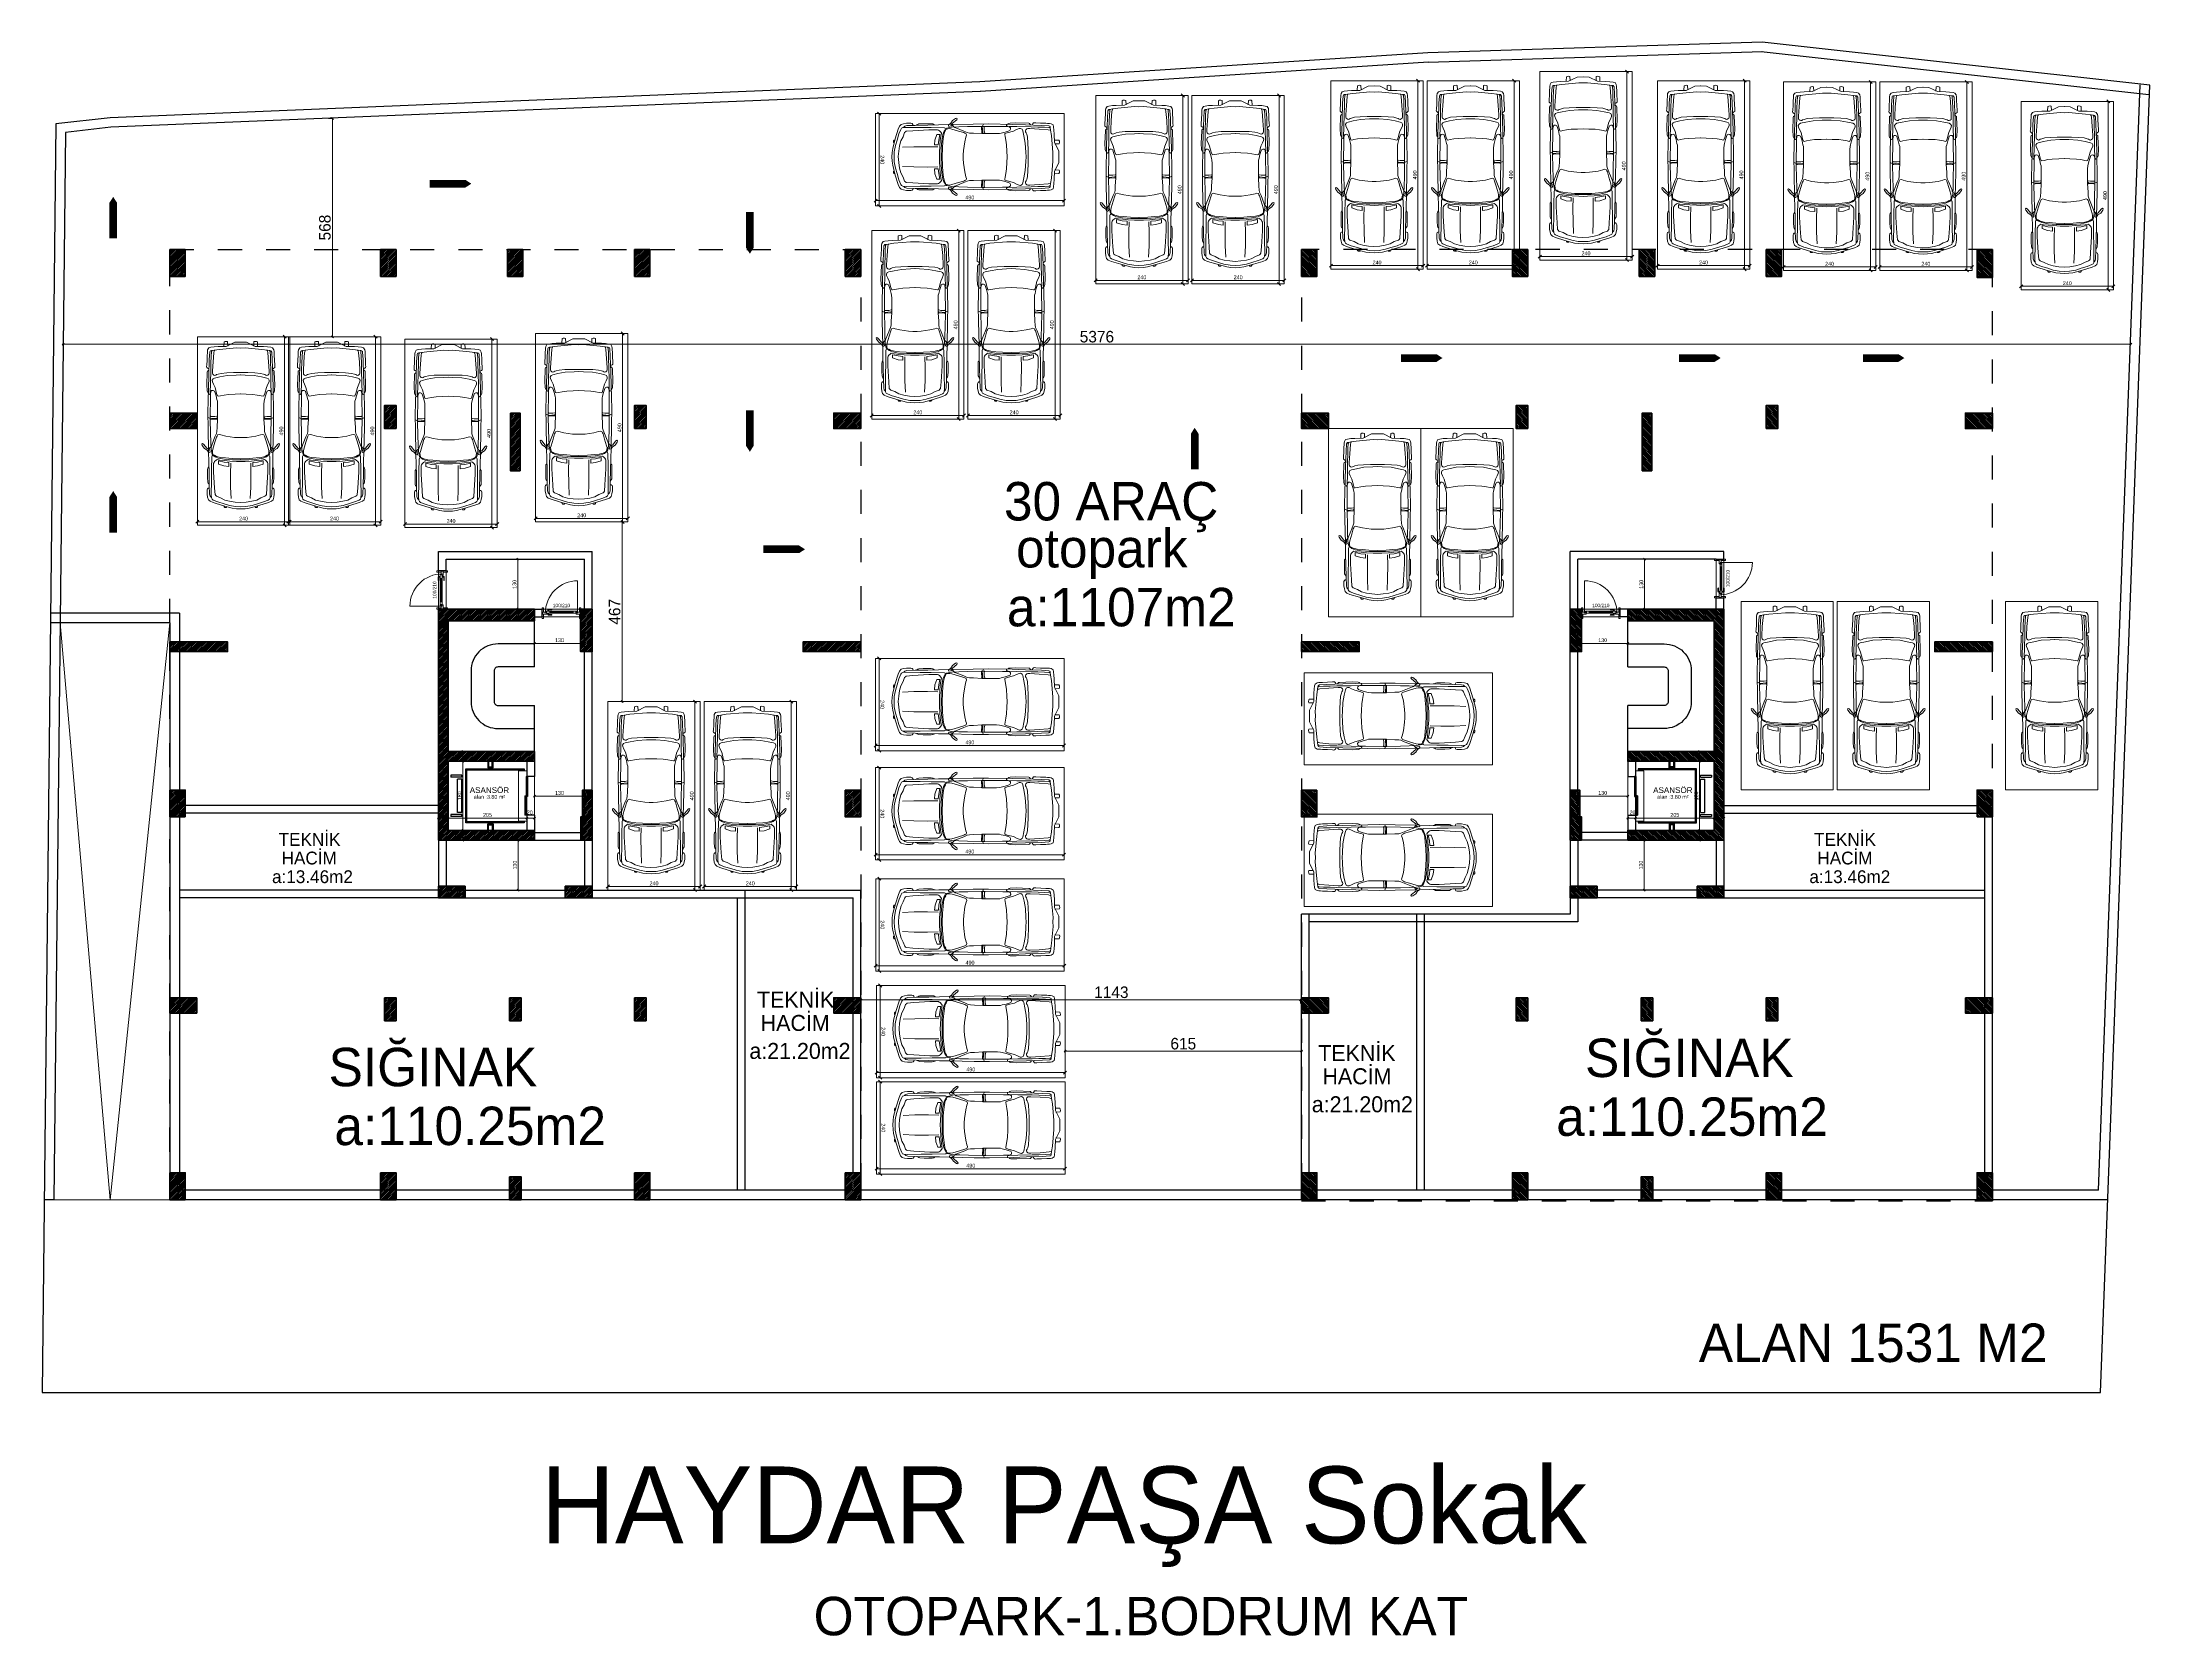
# Model space of a CAD drawing. Header units: centimetres. Extents: x 562865 to 1310255, y -148070 to 32737.
# Drawn here: x 639839 to 645319, y -28028 to -23885 of the extents above; entities that cross this region are included whole.
import ezdxf
from ezdxf.enums import TextEntityAlignment as Align

# ---------------------------------------------------------------- set-up
doc = ezdxf.new("R2010")
doc.units = ezdxf.units.CM
doc.header["$LTSCALE"] = 2.5
doc.linetypes.add('DASHED', pattern=[0.25, 0.125, -0.125])
doc.layers.get('0').update_dxf_attribs({"color": 86})
for name, color, linetype, lineweight in [('1', 126, 'Continuous', 25), ('ARABA TEFRIS', 205, 'Continuous', 0), ('DUVAR', 4, 'Continuous', 30), ('duvar-kesim', 7, 'Continuous', 0), ('GÖRÜNÜŞLER', 96, 'Continuous', 25), ('ince', 30, 'Continuous', 15), ('iç ölçü', 106, 'Continuous', 18), ('kapi', 9, 'Continuous', 0), ('kolon', 1, 'Continuous', 53), ('TEFRIS', 33, 'Continuous', 0), ('Z_YOL_ADI', 7, 'Continuous', 0)]:
    doc.layers.add(name, color=color, linetype=linetype, lineweight=lineweight)
for name, color, linetype in [('alan', 7, 'Continuous'), ('kapi-yazi', 7, 'Continuous'), ('MAKINA', 4, 'Continuous'), ('MERBAS', 231, 'Continuous'), ('MIMARI', 3, 'Continuous'), ('Oda', 7, 'Continuous'), ('TARAMA KOLON', 252, 'Continuous')]:
    doc.layers.add(name, color=color, linetype=linetype)
doc.styles.add('10', font='', dxfattribs={"height": 10})
doc.styles.add('MAHALADI', font='arial.ttf')
doc.styles.add('PINAR', font='comic.ttf')
doc.styles.get('10').set_extended_font_data('Arial')
doc.dimstyles.new('DISOLCU', dxfattribs={"dimscale": 0, "dimtxt": 15, "dimasz": 8, "dimexe": 1.8, "dimexo": 0.625, "dimgap": 3, "dimtad": 1, "dimdec": 0, "dimrnd": 0.5, "dimzin": 0, "dimdsep": 46, "dimtxsty": '10', "dimblk": 'OBLIQUE', "dimcen": 0.9, "dimclrd": 256, "dimclre": 256, "dimclrt": 7, "dimadec": 0, "dimazin": 0, "dimtfac": 1, "dimtdec": 0, "dimtofl": 0, "dimtmove": 2, "dimatfit": 0, "dimfxl": 10, "dimfxlon": 1, "dimtolj": 1, "dimtzin": 0, "dimarcsym": 0})
doc.dimstyles.new('TEMİZ ÖLÇÜ', dxfattribs={"dimtxt": 10, "dimasz": 5, "dimexe": 1.8, "dimexo": 0.625, "dimgap": 3, "dimtad": 1, "dimdec": 0, "dimrnd": 0.5, "dimzin": 1, "dimdsep": 46, "dimtxsty": 'PINAR', "dimblk": 'OBLIQUE', "dimcen": 0.9, "dimdle": 2, "dimclrd": 256, "dimclre": 256, "dimclrt": 7, "dimadec": 0, "dimazin": 0, "dimtfac": 1, "dimtdec": 0, "dimtofl": 0, "dimtmove": 2, "dimatfit": 2, "dimfxl": 10, "dimfxlon": 1, "dimlwd": -1, "dimlwe": -1, "dimarcsym": 0})

# ---------------------------------------------------------------- blocks, each defined once
blk = doc.blocks.new('_Oblique')
at = {"color": 0, "linetype": 'ByBlock', "lineweight": -2}
blk.add_line((-0.5, -0.5), (0.5, 0.5), dxfattribs=at)
blk = doc.blocks.new('*D2700')
at = {"layer": 'Defpoints', "color": 0}
for p in [(641099, -25902.4), (641099, -25916.2), (641119, -25899.8)]:
    blk.add_point(p, dxfattribs=at)
at = {"layer": 'iç ölçü'}
for p, q in [((641121, -25902.4), (641097, -25902.4)), ((641099, -25912.4), (641099, -25900.6)), ((641119, -25900.5), (641119, -25904.2))]:
    blk.add_line(p, q, dxfattribs=at)
at = {"layer": 'iç ölçü', "linetype": 'ByBlock', "xscale": 5, "yscale": 5, "zscale": 5, "rotation": 180}
blk.add_blockref('_Oblique', (641099, -25902.4), dxfattribs=at)
at = {"layer": 'iç ölçü', "linetype": 'ByBlock', "xscale": 5, "yscale": 5, "zscale": 5}
blk.add_blockref('_Oblique', (641119, -25902.4), dxfattribs=at)
at = {"layer": 'iç ölçü', "color": 7, "insert": (641106.5, -25887.7), "char_height": 10, "attachment_point": 5, "style": 'PINAR'}
blk.add_mtext('20', dxfattribs=at)
blk = doc.blocks.new('*D2701')
at = {"layer": 'Defpoints', "color": 0}
for p in [(640894, -25878), (640894, -25902.4), (641099, -25916.2)]:
    blk.add_point(p, dxfattribs=at)
at = {"layer": 'iç ölçü'}
for p, q in [((641101, -25902.4), (640892, -25902.4)), ((640894, -25892.4), (640894, -25904.2)), ((641099, -25912.4), (641099, -25900.6))]:
    blk.add_line(p, q, dxfattribs=at)
at = {"layer": 'iç ölçü', "linetype": 'ByBlock', "xscale": 5, "yscale": 5, "zscale": 5, "rotation": 180}
blk.add_blockref('_Oblique', (640894, -25902.4), dxfattribs=at)
at = {"layer": 'iç ölçü', "linetype": 'ByBlock', "xscale": 5, "yscale": 5, "zscale": 5}
blk.add_blockref('_Oblique', (641099, -25902.4), dxfattribs=at)
at = {"layer": 'iç ölçü', "color": 7, "insert": (640996.5, -25894), "char_height": 10, "attachment_point": 5, "style": 'PINAR'}
blk.add_mtext('205', dxfattribs=at)
blk = doc.blocks.new('*D2702')
at = {"layer": 'Defpoints', "color": 0}
for p in [(640869, -25900), (640869, -25902.4), (640894, -25878)]:
    blk.add_point(p, dxfattribs=at)
at = {"layer": 'iç ölçü'}
for p, q in [((640896, -25902.4), (640867, -25902.4)), ((640869, -25900.6), (640869, -25904.2)), ((640894, -25892.4), (640894, -25904.2))]:
    blk.add_line(p, q, dxfattribs=at)
at = {"layer": 'iç ölçü', "linetype": 'ByBlock', "xscale": 5, "yscale": 5, "zscale": 5, "rotation": 180}
blk.add_blockref('_Oblique', (640869, -25902.4), dxfattribs=at)
at = {"layer": 'iç ölçü', "linetype": 'ByBlock', "xscale": 5, "yscale": 5, "zscale": 5}
blk.add_blockref('_Oblique', (640894, -25902.4), dxfattribs=at)
at = {"layer": 'iç ölçü', "color": 7, "insert": (640881.5, -25891), "char_height": 10, "attachment_point": 5, "style": 'PINAR'}
blk.add_mtext('25', dxfattribs=at)
blk = doc.blocks.new('*D2703')
at = {"layer": 'Defpoints', "color": 0}
for p in [(640925.5, -25934.4), (640925.5, -25959.4), (640932.3, -25934.4)]:
    blk.add_point(p, dxfattribs=at)
at = {"layer": 'iç ölçü'}
for p, q in [((640926.2, -25934.4), (640934.1, -25934.4)), ((640926.2, -25959.4), (640934.1, -25959.4)), ((640932.3, -25961.4), (640932.3, -25932.4))]:
    blk.add_line(p, q, dxfattribs=at)
at = {"layer": 'iç ölçü', "linetype": 'ByBlock', "xscale": 5, "yscale": 5, "zscale": 5}
for p, rotation in [((640932.3, -25934.4), 90), ((640932.3, -25959.4), 270)]:
    blk.add_blockref('_Oblique', p, dxfattribs=dict(at, rotation=rotation))
at = {"layer": 'iç ölçü', "color": 7, "insert": (640920.4, -25946.9), "char_height": 10, "attachment_point": 5, "rotation": 90, "style": 'PINAR'}
blk.add_mtext('25', dxfattribs=at)
blk = doc.blocks.new('*D2704')
at = {"layer": 'Defpoints', "color": 0}
for p in [(640928.1, -25754.4), (640932.3, -25754.4), (640925.5, -25934.4)]:
    blk.add_point(p, dxfattribs=at)
at = {"layer": 'iç ölçü'}
for p, q in [((640928.7, -25754.4), (640934.1, -25754.4)), ((640932.3, -25936.4), (640932.3, -25752.4)), ((640926.2, -25934.4), (640934.1, -25934.4))]:
    blk.add_line(p, q, dxfattribs=at)
at = {"layer": 'iç ölçü', "linetype": 'ByBlock', "xscale": 5, "yscale": 5, "zscale": 5}
for p, rotation in [((640932.3, -25754.4), 90), ((640932.3, -25934.4), 270)]:
    blk.add_blockref('_Oblique', p, dxfattribs=dict(at, rotation=rotation))
at = {"layer": 'iç ölçü', "color": 7, "insert": (640923.8, -25844.4), "char_height": 10, "attachment_point": 5, "rotation": 90, "style": 'PINAR'}
blk.add_mtext('180', dxfattribs=at)
blk = doc.blocks.new('*D2705')
at = {"layer": 'Defpoints', "color": 0}
for p in [(640928.1, -25729.4), (640928.1, -25754.4), (640932.3, -25729.4)]:
    blk.add_point(p, dxfattribs=at)
at = {"layer": 'iç ölçü'}
for p, q in [((640928.7, -25729.4), (640934.1, -25729.4)), ((640928.7, -25754.4), (640934.1, -25754.4)), ((640932.3, -25756.4), (640932.3, -25727.4))]:
    blk.add_line(p, q, dxfattribs=at)
at = {"layer": 'iç ölçü', "linetype": 'ByBlock', "xscale": 5, "yscale": 5, "zscale": 5}
for p, rotation in [((640932.3, -25729.4), 90), ((640932.3, -25754.4), 270)]:
    blk.add_blockref('_Oblique', p, dxfattribs=dict(at, rotation=rotation))
at = {"layer": 'iç ölçü', "color": 7, "insert": (640917.2, -25741.9), "char_height": 10, "attachment_point": 5, "rotation": 90, "style": 'PINAR'}
blk.add_mtext('25', dxfattribs=at)
blk = doc.blocks.new('*D2706')
at = {"layer": 'Defpoints', "color": 0}
for p in [(641119, -25844.4), (641249, -25844.4), (641249, -25845.3)]:
    blk.add_point(p, dxfattribs=at)
at = {"layer": 'iç ölçü'}
for p, q in [((641117, -25845.3), (641251, -25845.3)), ((641119, -25845), (641119, -25847.1)), ((641249, -25845), (641249, -25847.1))]:
    blk.add_line(p, q, dxfattribs=at)
at = {"layer": 'iç ölçü', "linetype": 'ByBlock', "xscale": 5, "yscale": 5, "zscale": 5, "rotation": 180}
blk.add_blockref('_Oblique', (641119, -25845.3), dxfattribs=at)
at = {"layer": 'iç ölçü', "linetype": 'ByBlock', "xscale": 5, "yscale": 5, "zscale": 5}
blk.add_blockref('_Oblique', (641249, -25845.3), dxfattribs=at)
at = {"layer": 'iç ölçü', "color": 7, "insert": (641184, -25836.9), "char_height": 10, "attachment_point": 5, "style": 'PINAR'}
blk.add_mtext('130', dxfattribs=at)
blk = doc.blocks.new('*D2707')
at = {"layer": 'Defpoints', "color": 0}
for p in [(641046.1, -25959.4), (641046.1, -26089.4), (641076.2, -26089.4)]:
    blk.add_point(p, dxfattribs=at)
at = {"layer": 'iç ölçü'}
for p, q in [((641071.2, -25959.4), (641078, -25959.4)), ((641076.2, -25957.4), (641076.2, -26091.4)), ((641071.2, -26089.4), (641078, -26089.4))]:
    blk.add_line(p, q, dxfattribs=at)
at = {"layer": 'iç ölçü', "linetype": 'ByBlock', "xscale": 5, "yscale": 5, "zscale": 5}
for p, rotation in [((641076.2, -25959.4), 90), ((641076.2, -26089.4), 270)]:
    blk.add_blockref('_Oblique', p, dxfattribs=dict(at, rotation=rotation))
at = {"layer": 'iç ölçü', "color": 7, "insert": (641067.8, -26024.4), "char_height": 10, "attachment_point": 5, "rotation": 90, "style": 'PINAR'}
blk.add_mtext('130', dxfattribs=at)
blk = doc.blocks.new('*D2708')
at = {"layer": 'Defpoints', "color": 0}
for p in [(641069, -25229.4), (641075.2, -25229.4), (641076.2, -25359.4)]:
    blk.add_point(p, dxfattribs=at)
at = {"layer": 'iç ölçü'}
for p, q in [((641070.2, -25229.4), (641077, -25229.4)), ((641075.2, -25361.4), (641075.2, -25227.4)), ((641075.6, -25359.4), (641073.4, -25359.4))]:
    blk.add_line(p, q, dxfattribs=at)
at = {"layer": 'iç ölçü', "linetype": 'ByBlock', "xscale": 5, "yscale": 5, "zscale": 5}
for p, rotation in [((641075.2, -25229.4), 90), ((641075.2, -25359.4), 270)]:
    blk.add_blockref('_Oblique', p, dxfattribs=dict(at, rotation=rotation))
at = {"layer": 'iç ölçü', "color": 7, "insert": (641066.8, -25294.4), "char_height": 10, "attachment_point": 5, "rotation": 90, "style": 'PINAR'}
blk.add_mtext('130', dxfattribs=at)
blk = doc.blocks.new('*D2709')
at = {"layer": 'Defpoints', "color": 0}
for p in [(641119, -25433.6), (641119, -25448.2), (641249, -25433.6)]:
    blk.add_point(p, dxfattribs=at)
at = {"layer": 'iç ölçü'}
for p, q in [((641251, -25448.2), (641117, -25448.2)), ((641119, -25443.2), (641119, -25450)), ((641249, -25443.2), (641249, -25450))]:
    blk.add_line(p, q, dxfattribs=at)
at = {"layer": 'iç ölçü', "linetype": 'ByBlock', "xscale": 5, "yscale": 5, "zscale": 5, "rotation": 180}
blk.add_blockref('_Oblique', (641119, -25448.2), dxfattribs=at)
at = {"layer": 'iç ölçü', "linetype": 'ByBlock', "xscale": 5, "yscale": 5, "zscale": 5}
blk.add_blockref('_Oblique', (641249, -25448.2), dxfattribs=at)
at = {"layer": 'iç ölçü', "color": 7, "insert": (641184, -25439.8), "char_height": 10, "attachment_point": 5, "style": 'PINAR'}
blk.add_mtext('130', dxfattribs=at)
blk = doc.blocks.new('*D2750')
at = {"layer": 'Defpoints', "color": 0}
for p in [(643961.2, -25899.8), (643981.2, -25902.4), (643981.2, -25916.2)]:
    blk.add_point(p, dxfattribs=at)
at = {"layer": 'iç ölçü'}
for p, q in [((643959.2, -25902.4), (643983.2, -25902.4)), ((643961.2, -25900.5), (643961.2, -25904.2)), ((643981.2, -25912.4), (643981.2, -25900.6))]:
    blk.add_line(p, q, dxfattribs=at)
at = {"layer": 'iç ölçü', "linetype": 'ByBlock', "xscale": 5, "yscale": 5, "zscale": 5, "rotation": 180}
blk.add_blockref('_Oblique', (643961.2, -25902.4), dxfattribs=at)
at = {"layer": 'iç ölçü', "linetype": 'ByBlock', "xscale": 5, "yscale": 5, "zscale": 5}
blk.add_blockref('_Oblique', (643981.2, -25902.4), dxfattribs=at)
at = {"layer": 'iç ölçü', "color": 7, "insert": (643973.7, -25887.7), "char_height": 10, "attachment_point": 5, "style": 'PINAR'}
blk.add_mtext('20', dxfattribs=at)
blk = doc.blocks.new('*D2751')
at = {"layer": 'Defpoints', "color": 0}
for p in [(643981.2, -25916.2), (644186.2, -25878), (644186.2, -25902.4)]:
    blk.add_point(p, dxfattribs=at)
at = {"layer": 'iç ölçü'}
for p, q in [((643979.2, -25902.4), (644188.2, -25902.4)), ((643981.2, -25912.4), (643981.2, -25900.6)), ((644186.2, -25892.4), (644186.2, -25904.2))]:
    blk.add_line(p, q, dxfattribs=at)
at = {"layer": 'iç ölçü', "linetype": 'ByBlock', "xscale": 5, "yscale": 5, "zscale": 5, "rotation": 180}
blk.add_blockref('_Oblique', (643981.2, -25902.4), dxfattribs=at)
at = {"layer": 'iç ölçü', "linetype": 'ByBlock', "xscale": 5, "yscale": 5, "zscale": 5}
blk.add_blockref('_Oblique', (644186.2, -25902.4), dxfattribs=at)
at = {"layer": 'iç ölçü', "color": 7, "insert": (644083.7, -25894), "char_height": 10, "attachment_point": 5, "style": 'PINAR'}
blk.add_mtext('205', dxfattribs=at)
blk = doc.blocks.new('*D2752')
at = {"layer": 'Defpoints', "color": 0}
for p in [(644186.2, -25878), (644211.2, -25900), (644211.2, -25902.4)]:
    blk.add_point(p, dxfattribs=at)
at = {"layer": 'iç ölçü'}
for p, q in [((644184.2, -25902.4), (644213.2, -25902.4)), ((644186.2, -25892.4), (644186.2, -25904.2)), ((644211.2, -25900.6), (644211.2, -25904.2))]:
    blk.add_line(p, q, dxfattribs=at)
at = {"layer": 'iç ölçü', "linetype": 'ByBlock', "xscale": 5, "yscale": 5, "zscale": 5, "rotation": 180}
blk.add_blockref('_Oblique', (644186.2, -25902.4), dxfattribs=at)
at = {"layer": 'iç ölçü', "linetype": 'ByBlock', "xscale": 5, "yscale": 5, "zscale": 5}
blk.add_blockref('_Oblique', (644211.2, -25902.4), dxfattribs=at)
at = {"layer": 'iç ölçü', "color": 7, "insert": (644198.7, -25891), "char_height": 10, "attachment_point": 5, "style": 'PINAR'}
blk.add_mtext('25', dxfattribs=at)
blk = doc.blocks.new('*D2753')
at = {"layer": 'Defpoints', "color": 0}
for p in [(644147.9, -25934.4), (644154.6, -25934.4), (644154.6, -25959.4)]:
    blk.add_point(p, dxfattribs=at)
at = {"layer": 'iç ölçü'}
for p, q in [((644154, -25934.4), (644146.1, -25934.4)), ((644154, -25959.4), (644146.1, -25959.4)), ((644147.9, -25961.4), (644147.9, -25932.4))]:
    blk.add_line(p, q, dxfattribs=at)
at = {"layer": 'iç ölçü', "linetype": 'ByBlock', "xscale": 5, "yscale": 5, "zscale": 5}
for p, rotation in [((644147.9, -25934.4), 90), ((644147.9, -25959.4), 270)]:
    blk.add_blockref('_Oblique', p, dxfattribs=dict(at, rotation=rotation))
at = {"layer": 'iç ölçü', "color": 7, "insert": (644159.8, -25946.9), "char_height": 10, "attachment_point": 5, "rotation": 90, "style": 'PINAR'}
blk.add_mtext('25', dxfattribs=at)
blk = doc.blocks.new('*D2754')
at = {"layer": 'Defpoints', "color": 0}
for p in [(644147.9, -25754.4), (644152.1, -25754.4), (644154.6, -25934.4)]:
    blk.add_point(p, dxfattribs=at)
at = {"layer": 'iç ölçü'}
for p, q in [((644151.5, -25754.4), (644146.1, -25754.4)), ((644147.9, -25936.4), (644147.9, -25752.4)), ((644154, -25934.4), (644146.1, -25934.4))]:
    blk.add_line(p, q, dxfattribs=at)
at = {"layer": 'iç ölçü', "linetype": 'ByBlock', "xscale": 5, "yscale": 5, "zscale": 5}
for p, rotation in [((644147.9, -25754.4), 90), ((644147.9, -25934.4), 270)]:
    blk.add_blockref('_Oblique', p, dxfattribs=dict(at, rotation=rotation))
at = {"layer": 'iç ölçü', "color": 7, "insert": (644139.4, -25844.4), "char_height": 10, "attachment_point": 5, "rotation": 90, "style": 'PINAR'}
blk.add_mtext('180', dxfattribs=at)
blk = doc.blocks.new('*D2755')
at = {"layer": 'Defpoints', "color": 0}
for p in [(644147.9, -25729.4), (644152.1, -25729.4), (644152.1, -25754.4)]:
    blk.add_point(p, dxfattribs=at)
at = {"layer": 'iç ölçü'}
for p, q in [((644151.5, -25729.4), (644146.1, -25729.4)), ((644151.5, -25754.4), (644146.1, -25754.4)), ((644147.9, -25756.4), (644147.9, -25727.4))]:
    blk.add_line(p, q, dxfattribs=at)
at = {"layer": 'iç ölçü', "linetype": 'ByBlock', "xscale": 5, "yscale": 5, "zscale": 5}
for p, rotation in [((644147.9, -25729.4), 90), ((644147.9, -25754.4), 270)]:
    blk.add_blockref('_Oblique', p, dxfattribs=dict(at, rotation=rotation))
at = {"layer": 'iç ölçü', "color": 7, "insert": (644163, -25741.9), "char_height": 10, "attachment_point": 5, "rotation": 90, "style": 'PINAR'}
blk.add_mtext('25', dxfattribs=at)
blk = doc.blocks.new('*D2756')
at = {"layer": 'Defpoints', "color": 0}
for p in [(643831.2, -25844.4), (643831.2, -25845.3), (643961.2, -25844.4)]:
    blk.add_point(p, dxfattribs=at)
at = {"layer": 'iç ölçü'}
for p, q in [((643963.2, -25845.3), (643829.2, -25845.3)), ((643831.2, -25845), (643831.2, -25847.1)), ((643961.2, -25845), (643961.2, -25847.1))]:
    blk.add_line(p, q, dxfattribs=at)
at = {"layer": 'iç ölçü', "linetype": 'ByBlock', "xscale": 5, "yscale": 5, "zscale": 5, "rotation": 180}
blk.add_blockref('_Oblique', (643831.2, -25845.3), dxfattribs=at)
at = {"layer": 'iç ölçü', "linetype": 'ByBlock', "xscale": 5, "yscale": 5, "zscale": 5}
blk.add_blockref('_Oblique', (643961.2, -25845.3), dxfattribs=at)
at = {"layer": 'iç ölçü', "color": 7, "insert": (643896.2, -25836.9), "char_height": 10, "attachment_point": 5, "style": 'PINAR'}
blk.add_mtext('130', dxfattribs=at)
blk = doc.blocks.new('*D2757')
at = {"layer": 'Defpoints', "color": 0}
for p in [(644034.1, -25959.4), (644004, -26089.4), (644034.1, -26089.4)]:
    blk.add_point(p, dxfattribs=at)
at = {"layer": 'iç ölçü'}
for p, q in [((644009, -25959.4), (644002.2, -25959.4)), ((644004, -25957.4), (644004, -26091.4)), ((644009, -26089.4), (644002.2, -26089.4))]:
    blk.add_line(p, q, dxfattribs=at)
at = {"layer": 'iç ölçü', "linetype": 'ByBlock', "xscale": 5, "yscale": 5, "zscale": 5}
for p, rotation in [((644004, -25959.4), 90), ((644004, -26089.4), 270)]:
    blk.add_blockref('_Oblique', p, dxfattribs=dict(at, rotation=rotation))
at = {"layer": 'iç ölçü', "color": 7, "insert": (643995.5, -26024.4), "char_height": 10, "attachment_point": 5, "rotation": 90, "style": 'PINAR'}
blk.add_mtext('130', dxfattribs=at)
blk = doc.blocks.new('*D2758')
at = {"layer": 'Defpoints', "color": 0}
for p in [(644005, -25229.4), (644011.2, -25229.4), (644004, -25359.4)]:
    blk.add_point(p, dxfattribs=at)
at = {"layer": 'iç ölçü'}
for p, q in [((644010, -25229.4), (644003.2, -25229.4)), ((644005, -25361.4), (644005, -25227.4)), ((644004.6, -25359.4), (644006.8, -25359.4))]:
    blk.add_line(p, q, dxfattribs=at)
at = {"layer": 'iç ölçü', "linetype": 'ByBlock', "xscale": 5, "yscale": 5, "zscale": 5}
for p, rotation in [((644005, -25229.4), 90), ((644005, -25359.4), 270)]:
    blk.add_blockref('_Oblique', p, dxfattribs=dict(at, rotation=rotation))
at = {"layer": 'iç ölçü', "color": 7, "insert": (643996.5, -25294.4), "char_height": 10, "attachment_point": 5, "rotation": 90, "style": 'PINAR'}
blk.add_mtext('130', dxfattribs=at)
blk = doc.blocks.new('*D2759')
at = {"layer": 'Defpoints', "color": 0}
for p in [(643831.2, -25433.6), (643961.2, -25433.6), (643961.2, -25448.2)]:
    blk.add_point(p, dxfattribs=at)
at = {"layer": 'iç ölçü'}
for p, q in [((643829.2, -25448.2), (643963.2, -25448.2)), ((643831.2, -25443.2), (643831.2, -25450)), ((643961.2, -25443.2), (643961.2, -25450))]:
    blk.add_line(p, q, dxfattribs=at)
at = {"layer": 'iç ölçü', "linetype": 'ByBlock', "xscale": 5, "yscale": 5, "zscale": 5, "rotation": 180}
blk.add_blockref('_Oblique', (643831.2, -25448.2), dxfattribs=at)
at = {"layer": 'iç ölçü', "linetype": 'ByBlock', "xscale": 5, "yscale": 5, "zscale": 5}
blk.add_blockref('_Oblique', (643961.2, -25448.2), dxfattribs=at)
at = {"layer": 'iç ölçü', "color": 7, "insert": (643896.2, -25439.8), "char_height": 10, "attachment_point": 5, "style": 'PINAR'}
blk.add_mtext('130', dxfattribs=at)
blk = doc.blocks.new('Car-P-2')
for p, q in [((9.8, 150.4), (17.5, 175)), ((17.5, 175), (20.9, 183)), ((19.4, 162.8), (24.3, 174.7)), ((20.9, 183), (24.8, 187.4)), ((24.3, 174.7), (26.3, 177.8)), ((24.8, 187.4), (31.5, 189.2)), ((26.3, 177.8), (29.7, 179.4)), ((29.7, 179.4), (38.5, 179.9)), ((30.2, 155.5), (34.1, 166.2)), ((32.6, 181.2), (31.3, 180.2)), ((31.5, 189.2), (39.3, 190.5)), ((34.6, 182.8), (32.6, 181.2)), ((34.1, 166.2), (36.2, 168.2)), ((39.6, 184.3), (34.6, 182.8)), ((36.2, 168.2), (38.5, 169.8)), ((38.5, 179.9), (74.2, 179.4)), ((38.5, 169.8), (55.3, 171.1)), ((39.3, 190.5), (50.6, 190.5)), ((61.8, 185.1), (39.6, 184.3)), ((50.6, 190.5), (53.7, 189.5)), ((53.7, 189.5), (55.3, 187.7)), ((55.3, 187.7), (56.1, 185.4)), ((55.3, 171.1), (97.2, 173.7)), ((94.4, 185.6), (61.8, 185.1)), ((66.2, 186.4), (64.6, 185.4)), ((68.3, 187.7), (66.2, 186.4)), ((70.8, 188.7), (68.3, 187.7)), ((82.5, 189.2), (70.8, 188.7)), ((74.2, 179.4), (103.4, 179.1)), ((95.4, 189.2), (82.5, 189.2)), ((122.4, 186.4), (94.4, 185.6)), ((103.4, 189.2), (95.4, 189.2)), ((97.2, 173.7), (119.5, 173.7)), ((107.1, 188.7), (103.4, 189.2)), ((103.4, 179.1), (137.7, 178.6)), ((110.2, 186.4), (107.1, 188.7)), ((112.8, 186.4), (110.2, 186.4)), ((119.5, 173.7), (121.8, 172.7)), ((121.8, 172.7), (124.4, 171.1)), ((150.4, 186.9), (122.4, 186.4)), ((124.4, 171.1), (127.8, 167.2)), ((127.8, 167.2), (129.6, 164.6)), ((129.6, 164.6), (128.1, 157.4)), ((133.5, 161.5), (136.9, 169.8)), ((135, 156.1), (137.4, 166.4)), ((136.9, 169.8), (141.5, 174.7)), ((137.4, 166.4), (140.5, 171.4)), ((137.7, 178.6), (139.3, 177.8)), ((138.3, 173.7), (143.2, 175.5)), ((140.5, 171.4), (138.3, 173.7)), ((139.3, 177.8), (139.6, 176.8)), ((141.1, 176.8), (143.2, 175.5)), ((141.5, 174.7), (142.7, 177.6)), ((142.7, 177.6), (156.1, 180.4)), ((143.2, 175.5), (146.6, 176.3)), ((146.6, 176.3), (152, 176.5)), ((148.4, 186.9), (148.1, 184.1)), ((148.1, 184.1), (149.1, 182.5)), ((153.8, 190.5), (148.4, 186.9)), ((149.1, 182.5), (153.6, 183.5)), ((212.1, 188.2), (150.4, 186.9)), ((152, 176.5), (156.9, 175.5)), ((153.6, 188.2), (153.8, 190.5)), ((155.1, 187.4), (153.6, 188.2)), ((153.6, 183.5), (157.2, 184.1)), ((158.5, 197.5), (153.8, 190.5)), ((157.2, 187.9), (155.1, 187.4)), ((156.1, 180.4), (175.1, 181.2)), ((156.9, 175.5), (174.3, 170.3)), ((157.2, 187.9), (158.5, 190.5)), ((157.2, 184.1), (157.2, 187.9)), ((166.2, 203.2), (158.5, 197.5)), ((158.5, 190.5), (169.4, 199.6)), ((159.3, 184.3), (159.5, 186.6)), ((160.8, 182.5), (159.3, 184.3)), ((163.7, 180.4), (160.8, 182.5)), ((164.2, 179.4), (163.7, 180.4)), ((167, 178.6), (164.2, 179.4)), ((169.6, 204), (166.2, 203.2)), ((188.3, 170.3), (167, 178.6)), ((169.4, 199.6), (170.9, 202.2)), ((170.9, 202.2), (169.6, 204)), ((174.3, 170.3), (187.8, 166.2)), ((175.1, 181.2), (197.8, 181.7)), ((187.8, 166.2), (190.6, 164.9)), ((197.1, 166.4), (188.3, 170.3)), ((190.6, 164.9), (194, 163.3)), ((202.5, 165.1), (197.1, 166.4)), ((197.8, 181.7), (233.7, 182.5)), ((213.1, 164.9), (202.5, 165.1)), ((251.9, 188.7), (212.1, 188.2)), ((234.8, 163.6), (213.1, 164.9)), ((233.7, 182.5), (243, 182.5)), ((233.7, 181.7), (234.2, 179.4)), ((234.2, 179.4), (234.8, 165.9)), ((234.5, 164.9), (234.2, 164.1)), ((234.8, 165.9), (234.5, 164.9)), ((236.6, 183), (235.8, 181.7)), ((235.8, 181.7), (237.3, 165.7)), ((238.9, 188.2), (236.6, 183)), ((237.3, 165.7), (238.6, 163.8)), ((243, 182), (241.2, 181.2)), ((241.2, 181.2), (241.2, 170.8)), ((241.2, 170.8), (242.3, 164.9)), ((242.3, 164.9), (243, 163.6)), ((243, 182.5), (288.6, 182)), ((314, 187.4), (251.9, 188.7)), ((285.5, 165.1), (280.9, 163.8)), ((295.4, 167.5), (285.5, 165.1)), ((288.6, 182), (299.8, 182)), ((294.9, 163.6), (301.1, 165.9)), ((303.2, 170.1), (295.4, 167.5)), ((298.7, 184.8), (299.3, 186.9)), ((300.3, 183), (298.7, 184.8)), ((299.8, 182), (306, 181.2)), ((303.7, 188.7), (300.3, 187.4)), ((302.6, 182.5), (300.3, 183)), ((301.1, 165.9), (317.1, 170.1)), ((306, 181.2), (302.6, 182.5)), ((307.6, 171.6), (303.2, 170.1)), ((305.2, 190), (303.7, 188.7)), ((304.7, 182.5), (326.2, 181.7)), ((308.1, 190.8), (305.2, 190)), ((306, 181.2), (309.1, 178.9)), ((309.4, 175), (307.6, 171.6)), ((323.6, 191.6), (308.1, 190.8)), ((309.1, 178.9), (309.4, 175)), ((348.2, 186.4), (314, 187.4)), ((317.1, 170.1), (325.3, 174)), ((356.7, 190.5), (323.6, 191.6)), ((325.3, 174), (331.6, 176.8)), ((363.2, 181.2), (326.2, 181.7)), ((331.6, 176.8), (335.5, 177.3)), ((335.5, 177.3), (339.4, 175)), ((339.4, 175), (341.2, 171.1)), ((341.2, 171.1), (344.3, 157.6)), ((389.9, 185.1), (348.2, 186.4)), ((348.2, 170.8), (349.2, 173.4)), ((348.7, 168.2), (348.2, 170.8)), ((350.3, 165.9), (348.7, 168.2)), ((349.2, 173.4), (351.5, 176)), ((351.5, 162.3), (350.3, 165.9)), ((351.5, 176), (354.1, 176.8)), ((354.1, 176.8), (359.8, 176.8)), ((359.1, 190), (356.7, 190.5)), ((360.9, 187.4), (359.1, 190)), ((359.8, 176.8), (383.9, 175.2)), ((363.5, 186.4), (360.9, 187.4)), ((380.6, 180.7), (363.2, 181.2)), ((366.3, 187.9), (365.8, 186.6)), ((367.4, 189.5), (366.3, 187.9)), ((369.2, 191.6), (367.4, 189.5)), ((371.2, 191.8), (369.2, 191.6)), ((375.1, 191.6), (371.2, 191.8)), ((387.7, 190.8), (375.1, 191.6)), ((397.8, 180.2), (380.6, 180.7)), ((383.9, 175.2), (407.3, 173.4)), ((401.1, 190.5), (387.7, 190.8)), ((408.8, 183.8), (389.9, 185.1)), ((410.1, 179.4), (397.8, 180.2)), ((405.7, 190), (401.1, 190.5)), ((410.4, 190), (405.7, 190)), ((407.3, 173.4), (412.4, 172.4)), ((408.8, 183.8), (412.4, 181.7)), ((411.2, 183), (408.8, 183.8)), ((412.7, 177.8), (410.1, 179.4)), ((415, 189.2), (410.4, 190)), ((412.4, 181.7), (412.7, 179.1)), ((412.4, 172.4), (413.5, 170.8)), ((413.7, 172.4), (412.7, 179.1)), ((415.6, 158.4), (413.7, 172.4)), ((420, 186.1), (415, 189.2)), ((421.3, 181.2), (420, 186.1)), ((422.3, 172.4), (421.3, 181.2)), ((423.1, 162.3), (422.3, 172.4)), ((1, 103.2), (1.7, 114.6)), ((1.7, 114.6), (3, 125.2)), ((3, 125.2), (9.8, 150.4)), ((5.1, 144.7), (6.7, 146.7)), ((5.1, 142.8), (5.1, 144.7)), ((5.1, 140.3), (5.1, 142.8)), ((6.7, 139.5), (5.1, 140.3)), ((6.7, 146.7), (8.7, 147)), ((6.7, 103.2), (7.2, 116.4)), ((7.2, 116.4), (10.3, 132.7)), ((10.3, 132.7), (14.7, 146.7)), ((14.7, 146.7), (19.4, 162.8)), ((17.5, 103.7), (18.6, 117.7)), ((18.6, 117.7), (20.9, 132.2)), ((20.9, 132.2), (24.3, 144.9)), ((24.3, 144.9), (30.2, 155.5)), ((58.1, 129.4), (28.2, 128.1)), ((93.3, 129.6), (58.1, 129.4)), ((120.5, 129.1), (93.3, 129.6)), ((113, 147), (111.5, 134.3)), ((111.5, 134.3), (121.6, 134.3)), ((117.9, 161.3), (113, 147)), ((126, 161.3), (117.9, 161.3)), ((121.6, 134.3), (122.9, 146.7)), ((122.9, 146.7), (126, 161.3)), ((124.7, 114.6), (124.4, 103.2)), ((125.7, 131.4), (124.7, 114.6)), ((126.8, 145.4), (125.7, 131.4)), ((128.1, 157.4), (126.8, 145.4)), ((128.8, 124.2), (130.4, 145.7)), ((128.8, 102.9), (128.8, 124.2)), ((130.4, 145.7), (133.5, 161.5)), ((131.4, 102.9), (132.2, 125.7)), ((132.2, 125.7), (133.8, 143.1)), ((133.8, 143.1), (135, 156.1)), ((187.2, 119.8), (186.7, 108.6)), ((190.3, 142.3), (187.2, 119.8)), ((193.4, 154.8), (190.3, 142.3)), ((195, 159.4), (193.4, 154.8)), ((194, 163.3), (195, 159.4)), ((259.1, 163.6), (234.8, 163.6)), ((273.1, 163.6), (259.1, 163.6)), ((280.9, 163.8), (273.1, 163.6)), ((294.3, 161.5), (294.9, 163.6)), ((295.4, 156.1), (294.3, 161.5)), ((297.2, 146.2), (295.4, 156.1)), ((298.7, 134.6), (297.2, 146.2)), ((299.5, 117.7), (298.7, 134.6)), ((300.3, 102.9), (299.5, 117.7)), ((344.3, 157.6), (347.9, 138.4)), ((347.9, 138.4), (349.2, 115.1)), ((349.2, 115.1), (349.7, 102.9)), ((353.6, 154.5), (351.5, 162.3)), ((354.7, 139.5), (353.6, 154.5)), ((355.4, 121.6), (354.7, 139.5)), ((355.4, 102.9), (355.4, 121.6)), ((419.7, 114.6), (415.6, 158.4)), ((419.2, 103.2), (419.7, 114.6)), ((423.6, 140.8), (423.1, 162.3)), ((434.7, 118.5), (423.6, 140.8)), ((424.4, 147), (435.2, 146.7)), ((436, 137.4), (424.6, 136.9)), ((435, 102.9), (434.7, 118.5)), ((435.2, 146.7), (436.3, 144.1)), ((436.8, 140.5), (436, 137.4)), ((436.3, 144.1), (436.8, 140.5)), ((1, 103.2), (1.7, 91.8)), ((1.7, 91.8), (3, 81.2)), ((3, 81.2), (9.8, 56)), ((6.7, 66.9), (5.1, 66.1)), ((5.1, 66.1), (5.1, 63.5)), ((5.1, 63.5), (5.1, 61.7)), ((5.1, 61.7), (6.7, 59.7)), ((6.7, 103.2), (7.2, 90)), ((6.7, 59.7), (8.7, 59.4)), ((7.2, 90), (10.3, 73.7)), ((9.8, 56), (17.5, 31.4)), ((10.3, 73.7), (14.7, 59.7)), ((14.7, 59.7), (19.4, 43.6)), ((17.5, 103.7), (18.6, 88.7)), ((18.6, 88.7), (20.9, 74.2)), ((20.9, 74.2), (24.3, 61.5)), ((24.3, 61.5), (30.2, 50.8)), ((58.1, 77), (28.2, 78.3)), ((93.3, 76.8), (58.1, 77)), ((120.5, 77.3), (93.3, 76.8)), ((111.5, 72.1), (121.6, 72.1)), ((113, 59.4), (111.5, 72.1)), ((117.9, 45.1), (113, 59.4)), ((121.6, 72.1), (122.9, 59.7)), ((122.9, 59.7), (126, 45.1)), ((124.7, 91.8), (124.4, 103.2)), ((125.7, 74.9), (124.7, 91.8)), ((126.8, 61), (125.7, 74.9)), ((128.1, 49), (126.8, 61)), ((128.8, 103.5), (128.8, 82.2)), ((128.8, 82.2), (130.4, 60.7)), ((130.4, 60.7), (133.5, 44.9)), ((131.4, 103.5), (132.2, 80.6)), ((132.2, 80.6), (133.8, 63.3)), ((133.8, 63.3), (135, 50.3)), ((186.7, 108.6), (186.7, 102.9)), ((186.7, 97.8), (186.7, 103.5)), ((187.2, 86.6), (186.7, 97.8)), ((190.3, 64.1), (187.2, 86.6)), ((193.4, 51.6), (190.3, 64.1)), ((297.2, 60.2), (295.4, 50.3)), ((298.7, 71.8), (297.2, 60.2)), ((299.5, 88.7), (298.7, 71.8)), ((300.3, 103.5), (299.5, 88.7)), ((344.3, 48.8), (347.9, 67.9)), ((347.9, 67.9), (349.2, 91.3)), ((349.2, 91.3), (349.7, 103.5)), ((354.7, 66.9), (353.6, 51.9)), ((355.4, 84.8), (354.7, 66.9)), ((355.4, 103.5), (355.4, 84.8)), ((419.7, 91.8), (415.6, 48)), ((419.2, 103.2), (419.7, 91.8)), ((423.6, 65.6), (423.1, 44.1)), ((434.7, 87.9), (423.6, 65.6)), ((424.4, 59.4), (435.2, 59.7)), ((436, 69), (424.6, 69.5)), ((435, 103.5), (434.7, 87.9)), ((435.2, 59.7), (436.3, 62.2)), ((436.8, 65.9), (436, 69)), ((436.3, 62.2), (436.8, 65.9)), ((17.5, 31.4), (20.9, 23.4)), ((19.4, 43.6), (24.3, 31.7)), ((20.9, 23.4), (24.8, 19)), ((24.3, 31.7), (26.3, 28.6)), ((24.8, 19), (31.5, 17.2)), ((26.3, 28.6), (29.7, 27)), ((29.7, 27), (38.5, 26.5)), ((30.2, 50.8), (34.1, 40.2)), ((32.6, 25.2), (31.3, 26.2)), ((31.5, 17.2), (39.3, 15.9)), ((34.6, 23.6), (32.6, 25.2)), ((34.1, 40.2), (36.2, 38.1)), ((39.6, 22.1), (34.6, 23.6)), ((36.2, 38.1), (38.5, 36.6)), ((38.5, 36.6), (55.3, 35.3)), ((38.5, 26.5), (74.2, 27)), ((39.3, 15.9), (50.6, 15.9)), ((61.8, 21.3), (39.6, 22.1)), ((50.6, 15.9), (53.7, 16.9)), ((53.7, 16.9), (55.3, 18.7)), ((55.3, 35.3), (97.2, 32.7)), ((55.3, 18.7), (56.1, 21)), ((94.4, 20.8), (61.8, 21.3)), ((66.2, 20), (64.6, 21)), ((68.3, 18.7), (66.2, 20)), ((70.8, 17.7), (68.3, 18.7)), ((82.5, 17.2), (70.8, 17.7)), ((74.2, 27), (103.4, 27.3)), ((95.4, 17.2), (82.5, 17.2)), ((122.4, 20), (94.4, 20.8)), ((103.4, 17.2), (95.4, 17.2)), ((97.2, 32.7), (119.5, 32.7)), ((103.4, 27.3), (137.7, 27.8)), ((107.1, 17.7), (103.4, 17.2)), ((110.2, 20), (107.1, 17.7)), ((112.8, 20), (110.2, 20)), ((126, 45.1), (117.9, 45.1)), ((119.5, 32.7), (121.8, 33.7)), ((121.8, 33.7), (124.4, 35.3)), ((150.4, 19.5), (122.4, 20)), ((124.4, 35.3), (127.8, 39.2)), ((127.8, 39.2), (129.6, 41.8)), ((129.6, 41.8), (128.1, 49)), ((133.5, 44.9), (136.9, 36.6)), ((135, 50.3), (137.4, 40)), ((136.9, 36.6), (141.5, 31.7)), ((137.4, 40), (140.5, 35)), ((137.7, 27.8), (139.3, 28.6)), ((140.5, 35), (138.3, 32.7)), ((138.3, 32.7), (143.2, 30.9)), ((139.3, 28.6), (139.6, 29.6)), ((141.1, 29.6), (143.2, 30.9)), ((141.5, 31.7), (142.7, 28.8)), ((142.7, 28.8), (156.1, 26)), ((143.2, 30.9), (146.6, 30.1)), ((146.6, 30.1), (152, 29.9)), ((148.1, 22.3), (149.1, 23.9)), ((148.4, 19.5), (148.1, 22.3)), ((153.8, 15.9), (148.4, 19.5)), ((149.1, 23.9), (153.6, 22.9)), ((212.1, 18.2), (150.4, 19.5)), ((152, 29.9), (156.9, 30.9)), ((153.6, 22.9), (157.2, 22.3)), ((155.1, 19), (153.6, 18.2)), ((153.6, 18.2), (153.8, 15.9)), ((158.5, 8.9), (153.8, 15.9)), ((157.2, 18.4), (155.1, 19)), ((156.1, 26), (175.1, 25.2)), ((156.9, 30.9), (174.3, 36.1)), ((157.2, 22.3), (157.2, 18.4)), ((157.2, 18.4), (158.5, 15.9)), ((158.5, 15.9), (169.4, 6.8)), ((166.2, 3.2), (158.5, 8.9)), ((160.8, 23.9), (159.3, 22.1)), ((159.3, 22.1), (159.5, 19.7)), ((163.7, 26), (160.8, 23.9)), ((164.2, 27), (163.7, 26)), ((167, 27.8), (164.2, 27)), ((169.6, 2.4), (166.2, 3.2)), ((188.3, 36.1), (167, 27.8)), ((169.4, 6.8), (170.9, 4.2)), ((170.9, 4.2), (169.6, 2.4)), ((174.3, 36.1), (187.8, 40.2)), ((175.1, 25.2), (197.8, 24.7)), ((187.8, 40.2), (190.6, 41.5)), ((197.1, 40), (188.3, 36.1)), ((190.6, 41.5), (194, 43.1)), ((195, 47), (193.4, 51.6)), ((194, 43.1), (195, 47)), ((202.5, 41.3), (197.1, 40)), ((197.8, 24.7), (233.7, 23.9)), ((213.1, 41.5), (202.5, 41.3)), ((251.9, 17.7), (212.1, 18.2)), ((234.8, 42.8), (213.1, 41.5)), ((233.7, 24.7), (234.2, 27)), ((233.7, 23.9), (243, 23.9)), ((234.5, 41.5), (234.2, 42.3)), ((234.2, 27), (234.8, 40.5)), ((234.8, 40.5), (234.5, 41.5)), ((259.1, 42.8), (234.8, 42.8)), ((235.8, 24.7), (237.3, 40.7)), ((236.6, 23.4), (235.8, 24.7)), ((238.9, 18.2), (236.6, 23.4)), ((237.3, 40.7), (238.6, 42.6)), ((241.2, 35.6), (242.3, 41.5)), ((241.2, 25.2), (241.2, 35.6)), ((243, 24.4), (241.2, 25.2)), ((242.3, 41.5), (243, 42.8)), ((243, 23.9), (288.6, 24.4)), ((314, 19), (251.9, 17.7)), ((273.1, 42.8), (259.1, 42.8)), ((280.9, 42.6), (273.1, 42.8)), ((285.5, 41.3), (280.9, 42.6)), ((295.4, 38.9), (285.5, 41.3)), ((288.6, 24.4), (299.8, 24.4)), ((295.4, 50.3), (294.3, 44.9)), ((294.3, 44.9), (294.9, 42.8)), ((294.9, 42.8), (301.1, 40.5)), ((303.2, 36.3), (295.4, 38.9)), ((300.3, 23.4), (298.7, 21.6)), ((298.7, 21.6), (299.3, 19.5)), ((299.8, 24.4), (306, 25.2)), ((302.6, 23.9), (300.3, 23.4)), ((303.7, 17.7), (300.3, 19)), ((301.1, 40.5), (317.1, 36.3)), ((306, 25.2), (302.6, 23.9)), ((307.6, 34.8), (303.2, 36.3)), ((305.2, 16.4), (303.7, 17.7)), ((304.7, 23.9), (326.2, 24.7)), ((308.1, 15.6), (305.2, 16.4)), ((306, 25.2), (309.1, 27.5)), ((309.4, 31.4), (307.6, 34.8)), ((323.6, 14.8), (308.1, 15.6)), ((309.1, 27.5), (309.4, 31.4)), ((348.2, 20), (314, 19)), ((317.1, 36.3), (325.3, 32.4)), ((356.7, 15.9), (323.6, 14.8)), ((325.3, 32.4), (331.6, 29.6)), ((363.2, 25.2), (326.2, 24.7)), ((331.6, 29.6), (335.5, 29.1)), ((335.5, 29.1), (339.4, 31.4)), ((339.4, 31.4), (341.2, 35.3)), ((341.2, 35.3), (344.3, 48.8)), ((348.7, 38.1), (348.2, 35.6)), ((348.2, 35.6), (349.2, 33)), ((389.9, 21.3), (348.2, 20)), ((350.3, 40.5), (348.7, 38.1)), ((349.2, 33), (351.5, 30.4)), ((351.5, 44.1), (350.3, 40.5)), ((353.6, 51.9), (351.5, 44.1)), ((351.5, 30.4), (354.1, 29.6)), ((354.1, 29.6), (359.8, 29.6)), ((359.1, 16.4), (356.7, 15.9)), ((360.9, 19), (359.1, 16.4)), ((359.8, 29.6), (383.9, 31.1)), ((363.5, 20), (360.9, 19)), ((380.6, 25.7), (363.2, 25.2)), ((366.3, 18.4), (365.8, 19.7)), ((367.4, 16.9), (366.3, 18.4)), ((369.2, 14.8), (367.4, 16.9)), ((371.2, 14.6), (369.2, 14.8)), ((375.1, 14.8), (371.2, 14.6)), ((387.7, 15.6), (375.1, 14.8)), ((397.8, 26.2), (380.6, 25.7)), ((383.9, 31.1), (407.3, 33)), ((401.1, 15.9), (387.7, 15.6)), ((408.8, 22.6), (389.9, 21.3)), ((410.1, 27), (397.8, 26.2)), ((405.7, 16.4), (401.1, 15.9)), ((410.4, 16.4), (405.7, 16.4)), ((407.3, 33), (412.4, 34)), ((408.8, 22.6), (412.4, 24.7)), ((411.2, 23.4), (408.8, 22.6)), ((412.7, 28.6), (410.1, 27)), ((415, 17.2), (410.4, 16.4)), ((412.4, 34), (413.5, 35.6)), ((412.4, 24.7), (412.7, 27.3)), ((413.7, 34), (412.7, 27.3)), ((415.6, 48), (413.7, 34)), ((420, 20.3), (415, 17.2)), ((421.3, 25.2), (420, 20.3)), ((422.3, 34), (421.3, 25.2)), ((423.1, 44.1), (422.3, 34))]:
    blk.add_line(p, q)
blk = doc.blocks.new('*D3048')
at = {"layer": 'Defpoints', "color": 0}
for p in [(244, 494), (230.4, 4), (244, 4)]:
    blk.add_point(p, dxfattribs=at)
at = {"layer": 'TEFRIS', "lineweight": -2}
for p, q in [((240.4, 494), (228.6, 494)), ((230.4, 494), (230.4, 4)), ((240.4, 4), (228.6, 4))]:
    blk.add_line(p, q, dxfattribs=at)
at = {"layer": 'TEFRIS', "linetype": 'ByBlock', "lineweight": -2, "xscale": 8, "yscale": 8, "zscale": 8}
for p, rotation in [((230.4, 494), 90), ((230.4, 4), 270)]:
    blk.add_blockref('_Oblique', p, dxfattribs=dict(at, rotation=rotation))
at = {"layer": 'TEFRIS', "color": 7, "insert": (222.3, 249), "char_height": 10, "attachment_point": 5, "rotation": 90, "style": '10'}
blk.add_mtext('\\A1;490', dxfattribs=at)
blk = doc.blocks.new('*D3049')
at = {"layer": 'Defpoints', "color": 0}
for p in [(4, 11.4), (244, 13.2), (244, 11.4)]:
    blk.add_point(p, dxfattribs=at)
at = {"layer": 'TEFRIS', "lineweight": -2}
for p, q in [((4, 12), (4, 15)), ((4, 13.2), (244, 13.2)), ((244, 12), (244, 15))]:
    blk.add_line(p, q, dxfattribs=at)
at = {"layer": 'TEFRIS', "linetype": 'ByBlock', "lineweight": -2, "xscale": 8, "yscale": 8, "zscale": 8, "rotation": 180}
blk.add_blockref('_Oblique', (4, 13.2), dxfattribs=at)
at = {"layer": 'TEFRIS', "linetype": 'ByBlock', "lineweight": -2, "xscale": 8, "yscale": 8, "zscale": 8}
blk.add_blockref('_Oblique', (244, 13.2), dxfattribs=at)
at = {"layer": 'TEFRIS', "color": 7, "insert": (124, 21.3), "char_height": 10, "attachment_point": 5, "style": '10'}
blk.add_mtext('\\A1;240', dxfattribs=at)
blk = doc.blocks.new('*D3097')
at = {"layer": 'Defpoints', "color": 0}
for p in [(643110, -26374.6), (641967, -26420.6), (643110, -26439)]:
    blk.add_point(p, dxfattribs=at)
at = {"layer": 'iç ölçü'}
for p, q in [((641965, -26374.6), (643112, -26374.6)), ((641967, -26384.6), (641967, -26372.8)), ((643110, -26384.6), (643110, -26372.8))]:
    blk.add_line(p, q, dxfattribs=at)
at = {"layer": 'iç ölçü', "linetype": 'ByBlock', "xscale": 5, "yscale": 5, "zscale": 5, "rotation": 180}
blk.add_blockref('_Oblique', (641967, -26374.6), dxfattribs=at)
at = {"layer": 'iç ölçü', "linetype": 'ByBlock', "xscale": 5, "yscale": 5, "zscale": 5}
blk.add_blockref('_Oblique', (643110, -26374.6), dxfattribs=at)
at = {"layer": 'iç ölçü', "color": 7, "insert": (642618.7, -26355.3), "char_height": 30, "attachment_point": 5, "style": 'PINAR'}
blk.add_mtext('1143', dxfattribs=at)
blk = doc.blocks.new('fm-door1')
at = {"linetype": 'Continuous'}
for p, q in [((0, 25), (0, -25)), ((100, 25), (0, 25)), ((80, 32), (80, 0)), ((84, 28), (128, 28)), ((90, 50), (910, 50)), ((90, 50), (90, 30)), ((100, 30), (90, 30)), ((100, 30), (100, -5)), ((100, 30), (100, -5)), ((100, 0), (900, 0)), ((190, 50), (190, 0)), ((810, 50), (810, 0)), ((910, 30), (900, 30)), ((900, 30), (900, -5)), ((900, 25), (1000, 25)), ((910, 50), (910, 30)), ((1000, 25), (1000, -25)), ((110, -25), (0, -25)), ((100, -5), (110, -5)), ((110, -5), (100, -5)), ((110, -5), (110, -25)), ((110, -25), (110, -5)), ((890, -25), (890, -5)), ((890, -5), (900, -5)), ((890, -25), (1000, -25))]:
    blk.add_line(p, q, dxfattribs=at)
at = {"color": 8, "linetype": 'Continuous'}
for p, q in [((190, 35), (810, 35)), ((190, 15), (810, 15))]:
    blk.add_line(p, q, dxfattribs=at)
at = {"linetype": 'Continuous'}
for points in [[(858, 58), (858, 89, 0.414214), (842, 104), (759, 104, 1), (759, 89), (835, 89, -0.414214), (842, 81), (842, 58)], [(858, -8), (858, -39, -0.414214), (842, -54), (759, -54, -1), (759, -39), (835, -39, 0.414214), (842, -31), (842, -8)]]:
    blk.add_lwpolyline(points, format="xyb", dxfattribs=at)
for points in [[(869, 50), (869, 58), (831, 58), (831, 50)], [(869, 0), (869, -8), (831, -8), (831, 0)]]:
    blk.add_lwpolyline(points, dxfattribs=at)
blk.add_circle((84, 32), 4.26, dxfattribs=at)
blk = doc.blocks.new('*D3098')
at = {"layer": 'Defpoints', "color": 0}
for p in [(639893.2, -24670.3), (645268.9, -24670.3), (645268.9, -24670.3)]:
    blk.add_point(p, dxfattribs=at)
at = {"layer": 'iç ölçü'}
for p, q in [((639891.2, -24670.3), (645270.9, -24670.3)), ((639893.2, -24669.7), (639893.2, -24668.5)), ((645268.9, -24669.7), (645268.9, -24668.5))]:
    blk.add_line(p, q, dxfattribs=at)
at = {"layer": 'iç ölçü', "linetype": 'ByBlock', "xscale": 5, "yscale": 5, "zscale": 5, "rotation": 180}
blk.add_blockref('_Oblique', (639893.2, -24670.3), dxfattribs=at)
at = {"layer": 'iç ölçü', "linetype": 'ByBlock', "xscale": 5, "yscale": 5, "zscale": 5}
blk.add_blockref('_Oblique', (645268.9, -24670.3), dxfattribs=at)
at = {"layer": 'iç ölçü', "color": 7, "insert": (642581.1, -24650.8), "char_height": 30, "attachment_point": 5, "style": 'PINAR'}
blk.add_mtext('5376', dxfattribs=at)
blk = doc.blocks.new('SB')
at = {"layer": 'TARAMA KOLON'}
h = blk.add_hatch(dxfattribs=at)
h.set_pattern_fill('ANSI31', color=256, angle=7e-15)
h.paths.add_polyline_path([(655327.3, -25829.4), (655302.3, -25829.4), (655302.3, -25959.4), (655327.3, -25959.4)])
h.paths.add_polyline_path([(655437.3, -24424.1), (655477.3, -24424.1), (655477.3, -24494.1), (655437.3, -24494.1)])
h.paths.add_polyline_path([(655327.3, -25359.4), (655297.3, -25359.4), (655297.3, -25469.4), (655327.3, -25469.4)])
h.paths.add_polyline_path([(655327.3, -26079.4), (655327.3, -26109.4), (655257.3, -26109.4), (655257.3, -26079.4)])
h.paths.add_polyline_path([(654229.3, -24849.4), (654229.3, -24889.4), (654299.3, -24889.4), (654299.3, -24849.4)])
h.paths.add_polyline_path([(654269.3, -25899.4), (654229.3, -25899.4), (654229.3, -25829.4), (654269.3, -25829.4)])
h.paths.add_polyline_path([(654229.3, -25444.4), (654229.3, -25469.4), (654379.3, -25469.4), (654379.3, -25444.4)])
h.paths.add_polyline_path([(655112.3, -26369.4), (655142.3, -26369.4), (655142.3, -26429.4), (655112.3, -26429.4)])
h.paths.add_polyline_path([(654997.3, -26079.4), (654997.3, -26109.4), (654927.3, -26109.4), (654927.3, -26079.4)])
h.paths.add_polyline_path([(655437.3, -24889.4), (655467.3, -24889.4), (655467.3, -24829.4), (655437.3, -24829.4)])
h.paths.add_polyline_path([(655112.3, -26834.6), (655142.3, -26834.6), (655142.3, -26894.6), (655112.3, -26894.6)])
h.paths.add_polyline_path([(654787.3, -26369.4), (654817.3, -26369.4), (654817.3, -26429.4), (654787.3, -26429.4)])
h.paths.add_polyline_path([(655437.3, -26824.6), (655477.3, -26824.6), (655477.3, -26894.6), (655437.3, -26894.6)])
h.paths.add_polyline_path([(654299.3, -26369.4), (654299.3, -26409.4), (654229.3, -26409.4), (654229.3, -26369.4)])
h.paths.add_polyline_path([(654777.3, -26824.6), (654817.3, -26824.6), (654817.3, -26894.6), (654777.3, -26894.6)])
h.paths.add_polyline_path([(655437.3, -26369.4), (655467.3, -26369.4), (655467.3, -26429.4), (655437.3, -26429.4)])
h.paths.add_polyline_path([(655985.4, -25829.4), (656025.4, -25829.4), (656025.4, -25899.4), (655985.4, -25899.4)])
h.paths.add_polyline_path([(654927.3, -25959.4), (654927.3, -25359.4), (655177.3, -25359.4), (655177.3, -25389.4), (654952.3, -25389.4), (654952.3, -25729.4), (655177.3, -25729.4), (655177.3, -25754.4), (654952.3, -25754.4), (654952.3, -25934.4), (655177.3, -25934.4), (655177.3, -25959.4)])
h.paths.add_polyline_path([(654777.3, -24424.1), (654817.3, -24424.1), (654817.3, -24494.1), (654777.3, -24494.1)])
h.paths.add_polyline_path([(655985.4, -26824.6), (656025.4, -26824.6), (656025.4, -26894.6), (655985.4, -26894.6)])
h.paths.add_polyline_path([(654229.3, -24424.1), (654269.3, -24424.1), (654269.3, -24494.1), (654229.3, -24494.1)])
h.paths.add_polyline_path([(655107.3, -24424.1), (655147.3, -24424.1), (655147.3, -24494.1), (655107.3, -24494.1)])
h.paths.add_polyline_path([(655985.4, -24424.1), (656025.4, -24424.1), (656025.4, -24494.1), (655985.4, -24494.1)])
h.paths.add_polyline_path([(656025.4, -24849.4), (656025.4, -24889.4), (655955.4, -24889.4), (655955.4, -24849.4)])
h.paths.add_polyline_path([(654817.3, -24889.4), (654787.3, -24889.4), (654787.3, -24829.4), (654817.3, -24829.4)])
h.paths.add_polyline_path([(655114.8, -24849.4), (655139.8, -24849.4), (655139.8, -24999.4), (655114.8, -24999.4)])
h.paths.add_polyline_path([(656025.4, -26369.4), (656025.4, -26409.4), (655955.4, -26409.4), (655955.4, -26369.4)])
h.paths.add_polyline_path([(654229.3, -26824.6), (654269.3, -26824.6), (654269.3, -26894.6), (654229.3, -26894.6)])
h.paths.add_polyline_path([(656025.4, -25444.4), (656025.4, -25469.4), (655875.4, -25469.4), (655875.4, -25444.4)])
at = {"layer": 'kolon'}
for points in [[(654229.3, -24424.1), (654269.3, -24424.1), (654269.3, -24494.1), (654229.3, -24494.1)], [(654777.3, -24424.1), (654817.3, -24424.1), (654817.3, -24494.1), (654777.3, -24494.1)], [(655107.3, -24424.1), (655147.3, -24424.1), (655147.3, -24494.1), (655107.3, -24494.1)], [(655437.3, -24424.1), (655477.3, -24424.1), (655477.3, -24494.1), (655437.3, -24494.1)], [(655985.4, -24424.1), (656025.4, -24424.1), (656025.4, -24494.1), (655985.4, -24494.1)], [(654229.3, -24849.4), (654229.3, -24889.4), (654299.3, -24889.4), (654299.3, -24849.4)], [(654817.3, -24889.4), (654787.3, -24889.4), (654787.3, -24829.4), (654817.3, -24829.4)], [(655114.8, -24849.4), (655139.8, -24849.4), (655139.8, -24999.4), (655114.8, -24999.4)], [(655437.3, -24889.4), (655467.3, -24889.4), (655467.3, -24829.4), (655437.3, -24829.4)], [(656025.4, -24849.4), (656025.4, -24889.4), (655955.4, -24889.4), (655955.4, -24849.4)], [(654927.3, -25959.4), (654927.3, -25359.4), (655177.3, -25359.4), (655177.3, -25389.4), (654952.3, -25389.4), (654952.3, -25729.4), (655177.3, -25729.4), (655177.3, -25754.4), (654952.3, -25754.4), (654952.3, -25934.4), (655177.3, -25934.4), (655177.3, -25959.4)], [(655327.3, -25359.4), (655297.3, -25359.4), (655297.3, -25469.4), (655327.3, -25469.4)], [(654229.3, -25444.4), (654229.3, -25469.4), (654379.3, -25469.4), (654379.3, -25444.4)], [(656025.4, -25444.4), (656025.4, -25469.4), (655875.4, -25469.4), (655875.4, -25444.4)], [(654269.3, -25899.4), (654229.3, -25899.4), (654229.3, -25829.4), (654269.3, -25829.4)], [(655327.3, -25829.4), (655302.3, -25829.4), (655302.3, -25959.4), (655327.3, -25959.4)], [(655985.4, -25829.4), (656025.4, -25829.4), (656025.4, -25899.4), (655985.4, -25899.4)], [(654997.3, -26079.4), (654997.3, -26109.4), (654927.3, -26109.4), (654927.3, -26079.4)], [(655327.3, -26079.4), (655327.3, -26109.4), (655257.3, -26109.4), (655257.3, -26079.4)], [(654299.3, -26369.4), (654299.3, -26409.4), (654229.3, -26409.4), (654229.3, -26369.4)], [(654787.3, -26369.4), (654817.3, -26369.4), (654817.3, -26429.4), (654787.3, -26429.4)], [(655112.3, -26369.4), (655142.3, -26369.4), (655142.3, -26429.4), (655112.3, -26429.4)], [(655437.3, -26369.4), (655467.3, -26369.4), (655467.3, -26429.4), (655437.3, -26429.4)], [(656025.4, -26369.4), (656025.4, -26409.4), (655955.4, -26409.4), (655955.4, -26369.4)], [(654229.3, -26824.6), (654269.3, -26824.6), (654269.3, -26894.6), (654229.3, -26894.6)], [(654777.3, -26824.6), (654817.3, -26824.6), (654817.3, -26894.6), (654777.3, -26894.6)], [(655112.3, -26834.6), (655142.3, -26834.6), (655142.3, -26894.6), (655112.3, -26894.6)], [(655437.3, -26824.6), (655477.3, -26824.6), (655477.3, -26894.6), (655437.3, -26894.6)], [(655985.4, -26824.6), (656025.4, -26824.6), (656025.4, -26894.6), (655985.4, -26894.6)]]:
    blk.add_lwpolyline(points, close=True, dxfattribs=at)
blk = doc.blocks.new('*D3404')
at = {"layer": 'Defpoints', "color": 0}
for p in [(640580.5, -24083.1), (640580.5, -24650.9), (640593.6, -24650.9)]:
    blk.add_point(p, dxfattribs=at)
at = {"layer": 'iç ölçü'}
for p, q in [((640583.6, -24083.1), (640595.4, -24083.1)), ((640593.6, -24081.1), (640593.6, -24652.9)), ((640583.6, -24650.9), (640595.4, -24650.9))]:
    blk.add_line(p, q, dxfattribs=at)
at = {"layer": 'iç ölçü', "linetype": 'ByBlock', "xscale": 5, "yscale": 5, "zscale": 5}
for p, rotation in [((640593.6, -24083.1), 90), ((640593.6, -24650.9), 270)]:
    blk.add_blockref('_Oblique', p, dxfattribs=dict(at, rotation=rotation))
at = {"layer": 'iç ölçü', "color": 7, "insert": (640574.1, -24367), "char_height": 30, "attachment_point": 5, "rotation": 90, "style": 'PINAR'}
blk.add_mtext('568', dxfattribs=at)
blk = doc.blocks.new('Ar-1')
blk.add_lwpolyline([(0, -36, 6.63, 6.63, 0), (0, -13.3, 17.1, 0, 0), (0, 0, 0, 0, 0)], format="xyseb")
blk = doc.blocks.new('*D3406')
at = {"layer": 'Defpoints', "color": 0}
for p in [(642498.3, -26497.5), (643113.2, -26497.5), (643113.2, -26508.6)]:
    blk.add_point(p, dxfattribs=at)
at = {"layer": 'iç ölçü'}
for p, q in [((642496.3, -26508.6), (643115.2, -26508.6)), ((642498.3, -26498.6), (642498.3, -26510.4)), ((643113.2, -26498.6), (643113.2, -26510.4))]:
    blk.add_line(p, q, dxfattribs=at)
at = {"layer": 'iç ölçü', "linetype": 'ByBlock', "xscale": 5, "yscale": 5, "zscale": 5, "rotation": 180}
blk.add_blockref('_Oblique', (642498.3, -26508.6), dxfattribs=at)
at = {"layer": 'iç ölçü', "linetype": 'ByBlock', "xscale": 5, "yscale": 5, "zscale": 5}
blk.add_blockref('_Oblique', (643113.2, -26508.6), dxfattribs=at)
at = {"layer": 'iç ölçü', "color": 7, "insert": (642805.7, -26489), "char_height": 30, "attachment_point": 5, "style": 'PINAR'}
blk.add_mtext('615', dxfattribs=at)
blk = doc.blocks.new('*D3409')
at = {"layer": 'Defpoints', "color": 0}
for p in [(641361.6, -25132.3), (641346.9, -25599.4), (641361.6, -25599.4)]:
    blk.add_point(p, dxfattribs=at)
at = {"layer": 'iç ölçü'}
for p, q in [((641356.9, -25132.3), (641345.1, -25132.3)), ((641346.9, -25130.3), (641346.9, -25601.4)), ((641356.9, -25599.4), (641345.1, -25599.4))]:
    blk.add_line(p, q, dxfattribs=at)
at = {"layer": 'iç ölçü', "linetype": 'ByBlock', "xscale": 5, "yscale": 5, "zscale": 5}
for p, rotation in [((641346.9, -25132.3), 90), ((641346.9, -25599.4), 270)]:
    blk.add_blockref('_Oblique', p, dxfattribs=dict(at, rotation=rotation))
at = {"layer": 'iç ölçü', "color": 7, "insert": (641327.3, -25365.9), "char_height": 30, "attachment_point": 5, "rotation": 90, "style": 'PINAR'}
blk.add_mtext('467', dxfattribs=at)
blk = doc.blocks.new('A$C18BE6784')
at = {"layer": 'TEFRIS'}
blk.add_lwpolyline([(244, 494), (244, 4), (4, 4), (4, 494)], close=True, dxfattribs=at)
at = {"layer": 'TEFRIS', "rotation": 89.99972930206081}
blk.add_blockref('Car-P-2', (219.7, 45.3), dxfattribs=at)
at = {"layer": 'TEFRIS'}
dim = blk.add_linear_dim(base=(230.4, 4), p1=(244, 494), p2=(244, 4), angle=90, dimstyle='DISOLCU', override={"dimscale": 1, "dimarcsym": 1}, dxfattribs=at)
dim.commit()
dim.dimension.update_dxf_attribs({"geometry": '*D3048', "text_midpoint": (222.3, 249)})
dim = blk.add_linear_dim(base=(244, 13.2), p1=(4, 11.4), p2=(244, 11.4), dimstyle='DISOLCU', override={"dimscale": 1, "dimarcsym": 1}, dxfattribs=at)
dim.commit()
dim.dimension.update_dxf_attribs({"geometry": '*D3049', "text_midpoint": (124, 21.3)})

msp = doc.modelspace()

# ---------------------------------------------------------------- linework, layer by layer
at = {"color": 4, "ltscale": 0.1}
for p, q in [((641097.6, -25794.4), (641101.1, -25794.4)), ((641097.6, -25794.4), (641097.6, -25845.8)), ((641101.1, -25794.4), (641101.1, -25845.8)), ((643982.5, -25794.4), (643979.1, -25794.4)), ((643979.1, -25794.4), (643979.1, -25845.8)), ((643982.5, -25794.4), (643982.5, -25845.8)), ((641093.7, -25844.4), (641097.3, -25844.4)), ((641093.7, -25844.4), (641093.7, -25894.4)), ((641097.3, -25844.4), (641097.3, -25894.4)), ((641101.1, -25845.8), (641097.6, -25845.8)), ((643979.1, -25845.8), (643982.5, -25845.8)), ((643986.5, -25844.4), (643982.9, -25844.4)), ((643982.9, -25844.4), (643982.9, -25894.4)), ((643986.5, -25844.4), (643986.5, -25894.4)), ((641097.3, -25894.4), (641093.7, -25894.4)), ((643982.9, -25894.4), (643986.5, -25894.4))]:
    msp.add_line(p, q, dxfattribs=at)
at = {"layer": '1', "linetype": 'DASHED', "ltscale": 20}
for p, q in [((641119, -25384.4), (641119, -25387.4)), ((643961.2, -25384.4), (643961.2, -25387.4))]:
    msp.add_line(p, q, dxfattribs=at)
at = {"layer": 'DUVAR'}
for p, q in [((644310.6, -23884.9), (643441.9, -23912.4)), ((645318.6, -23997.1), (644310.6, -23884.9)), ((643441.9, -23912.4), (642276.9, -23988)), ((643443.5, -23937.3), (642278.6, -24013)), ((644311.4, -23909.9), (643442.7, -23937.4)), ((645315.9, -24021.9), (644307.8, -23909.7)), ((642276.9, -23988), (640015.8, -24081.4)), ((645185.4, -26869.6), (645293.7, -23996.1)), ((645190.6, -27395.6), (645318.6, -23997.1)), ((642278, -24013), (640017.7, -24106.3)), ((639874.4, -24097.2), (639838.8, -27395.6)), ((640015.8, -24081.4), (639874.4, -24097.2)), ((640017.7, -24106.3), (639899.2, -24119.6)), ((639899.2, -24119.6), (639869.2, -26894.6)), ((640869, -25209.4), (641269, -25209.4)), ((640869, -25259.4), (640869, -25209.4)), ((640889, -25259.4), (640869, -25259.4)), ((640889, -25229.4), (641249, -25229.4)), ((640889, -25259.4), (640889, -25229.4)), ((641249, -25359.4), (641249, -25229.4)), ((641269, -25359.4), (641269, -25209.4)), ((644211.2, -25209.4), (643811.2, -25209.4)), ((643811.2, -25359.4), (643811.2, -25209.4)), ((644191.2, -25229.4), (643831.2, -25229.4)), ((643831.2, -25359.4), (643831.2, -25229.4)), ((644191.2, -25229.4), (644211.2, -25229.4)), ((644211.2, -25229.4), (644211.2, -25209.4)), ((640195.9, -25369.6), (639860.7, -25369.6)), ((640195.9, -25369.6), (640195.9, -26869.6)), ((640889, -25359.4), (640869, -25359.4)), ((641119, -25359.4), (641139, -25359.4)), ((641139, -25379.4), (641139, -25359.4)), ((641239, -25379.4), (641239, -25359.4)), ((643841.2, -25379.4), (643841.2, -25359.4)), ((643961.2, -25359.4), (643941.2, -25359.4)), ((643941.2, -25379.4), (643941.2, -25359.4)), ((644191.2, -25359.4), (644191.2, -25329.4)), ((644191.2, -25329.4), (644211.2, -25329.4)), ((644211.2, -25359.4), (644211.2, -25329.4)), ((640170.9, -25394.6), (639860.4, -25394.6)), ((640170.9, -25394.6), (640170.9, -26894.6)), ((641119, -25379.4), (641139, -25379.4)), ((641249, -25899.4), (641249, -25419.4)), ((641269, -25899.4), (641269, -25419.4)), ((643811.2, -25899.4), (643811.2, -25419.4)), ((643831.2, -25899.4), (643831.2, -25419.4)), ((643961.2, -25379.4), (643941.2, -25379.4)), ((641099, -25754.4), (641099, -25794.4)), ((641119, -25754.4), (641119, -25794.4)), ((643961.2, -25754.4), (643961.2, -25794.4)), ((643981.2, -25754.4), (643981.2, -25794.4)), ((641119, -25794.4), (641099, -25794.4)), ((643961.2, -25794.4), (643981.2, -25794.4)), ((640869, -25869.4), (640195.9, -25869.4)), ((640869, -25889.4), (640195.9, -25889.4)), ((641119, -25894.4), (641099, -25894.4)), ((641099, -25894.4), (641099, -25934.4)), ((641119, -25894.4), (641119, -25934.4)), ((643961.2, -25894.4), (643961.2, -25934.4)), ((643961.2, -25894.4), (643981.2, -25894.4)), ((643981.2, -25894.4), (643981.2, -25934.4)), ((644211.2, -25869.4), (644909.3, -25869.4)), ((644211.2, -25889.4), (644889.3, -25889.4)), ((644889.3, -26827.1), (644889.3, -25889.4)), ((644909.3, -26827.1), (644909.3, -25869.4)), ((640869, -25959.4), (640869, -26109.4)), ((640889, -25959.4), (640889, -26089.4)), ((641119, -25939.4), (641239, -25939.4)), ((641119, -25959.4), (641239, -25959.4)), ((641249, -25959.4), (641249, -26089.4)), ((641269, -25959.4), (641269, -26109.4)), ((643811.2, -25959.4), (643811.2, -26109.4)), ((643831.2, -25959.4), (643831.2, -26089.4)), ((643961.2, -25939.4), (643841.2, -25939.4)), ((643961.2, -25959.4), (643841.2, -25959.4)), ((644191.2, -25959.4), (644191.2, -26089.4)), ((644211.2, -25959.4), (644211.2, -26109.4)), ((640869, -26089.4), (640195.9, -26089.4)), ((640869, -26109.4), (640195.9, -26109.4)), ((640869, -26109.4), (641269, -26109.4)), ((640889, -26089.4), (641249, -26089.4)), ((641269, -26089.4), (641967, -26089.4)), ((641269, -26109.4), (641947, -26109.4)), ((641647, -26869.6), (641647, -26109.4)), ((641667, -26869.6), (641667, -26089.4)), ((641947, -26824.6), (641947, -26109.4)), ((641967, -26824.6), (641967, -26089.4)), ((644211.2, -26109.4), (643811.2, -26109.4)), ((643811.2, -26109.4), (643811.2, -26151.8)), ((644191.2, -26089.4), (643831.2, -26089.4)), ((643831.2, -26109.4), (643831.2, -26171.8)), ((644211.2, -26089.4), (644889.3, -26089.4)), ((644211.2, -26109.4), (644889.3, -26109.4)), ((643113.2, -26824.6), (643113.2, -26151.8)), ((643811.2, -26151.8), (643113.2, -26151.8)), ((643133.2, -26824.6), (643133.2, -26151.8)), ((643831.2, -26171.8), (643133.2, -26171.8)), ((643413.2, -26869.6), (643413.2, -26151.8)), ((643433.2, -26869.6), (643433.2, -26151.8)), ((639869.2, -26894.6), (639844.2, -26894.6)), ((645209.5, -26894.6), (640170.9, -26894.6)), ((645185.4, -26869.6), (640195.9, -26869.6)), ((639838.8, -27395.6), (645190.6, -27395.6))]:
    msp.add_line(p, q, dxfattribs=at)
at = {"layer": 'duvar-kesim'}
for p, q in [((640869, -25359.4), (640869, -25259.4)), ((640889, -25359.4), (640889, -25259.4)), ((644191.2, -25229.4), (644191.2, -25329.4)), ((644211.2, -25229.4), (644211.2, -25329.4)), ((641239, -25359.4), (641139, -25359.4)), ((643841.2, -25359.4), (643941.2, -25359.4)), ((641239, -25379.4), (641139, -25379.4)), ((643841.2, -25379.4), (643941.2, -25379.4)), ((641099, -25794.4), (641099, -25894.4)), ((641119, -25794.4), (641119, -25894.4)), ((643961.2, -25794.4), (643961.2, -25894.4)), ((643981.2, -25794.4), (643981.2, -25894.4))]:
    msp.add_line(p, q, dxfattribs=at)
at = {"layer": 'GÖRÜNÜŞLER', "color": 251, "linetype": 'DASHED', "ltscale": 200}
for points in [[(640170.9, -24424.1), (641967, -24424.1), (641967, -26894.6), (640170.9, -26894.6)], [(643113.2, -26897.1), (644909.3, -26897.1), (644909.3, -24424.1), (643113.2, -24424.1)]]:
    msp.add_lwpolyline(points, close=True, dxfattribs=at)
at = {"layer": 'ince', "ltscale": 0.1}
for p, q in [((641077.3, -25779), (641077.3, -25910.6)), ((641099, -25779), (641077.3, -25779)), ((641099, -25806.8), (641099, -25794.4)), ((643981.2, -25779), (644002.9, -25779)), ((643981.2, -25806.8), (643981.2, -25794.4)), ((644002.9, -25779), (644002.9, -25910.6)), ((641099, -25910.6), (641077.3, -25910.6)), ((641099, -25894.4), (641099, -25910.6)), ((643981.2, -25894.4), (643981.2, -25910.6)), ((643981.2, -25910.6), (644002.9, -25910.6))]:
    msp.add_line(p, q, dxfattribs=at)
at = {"layer": 'iç ölçü'}
msp.add_lwpolyline([(639885.4, -25394.6), (640016, -26894.6), (640170.9, -25394.6)], close=True, dxfattribs=at)
msp.add_lwpolyline([(639869.2, -26894.6), (640170.9, -26894.6)], dxfattribs=at)
at = {"layer": 'kapi'}
for points in [[(640867, -25259.4), (640865, -25259.4), (640865, -25262.9), (640876.5, -25262.9)], [(640891, -25259.4), (640893, -25259.4), (640893, -25262.9), (640881.5, -25262.9)], [(644189.2, -25229.4), (644187.2, -25229.4), (644187.2, -25232.9), (644198.7, -25232.9)], [(644213.2, -25229.4), (644215.2, -25229.4), (644215.2, -25232.9), (644203.7, -25232.9)], [(640867, -25359.4), (640865, -25359.4), (640865, -25355.9), (640876.5, -25355.9)], [(640891, -25359.4), (640893, -25359.4), (640893, -25355.9), (640881.5, -25355.9)], [(641139, -25357.4), (641139, -25355.4), (641142.5, -25355.4), (641142.5, -25366.9)], [(641239, -25357.4), (641239, -25355.4), (641235.5, -25355.4), (641235.5, -25366.9)], [(643841.2, -25357.4), (643841.2, -25355.4), (643844.7, -25355.4), (643844.7, -25366.9)], [(643941.2, -25357.4), (643941.2, -25355.4), (643937.7, -25355.4), (643937.7, -25366.9)], [(644189.2, -25329.4), (644187.2, -25329.4), (644187.2, -25325.9), (644198.7, -25325.9)], [(644213.2, -25329.4), (644215.2, -25329.4), (644215.2, -25325.9), (644203.7, -25325.9)], [(641139, -25381.4), (641139, -25383.4), (641142.5, -25383.4), (641142.5, -25371.9)], [(641239, -25381.4), (641239, -25383.4), (641235.5, -25383.4), (641235.5, -25371.9)], [(643841.2, -25381.4), (643841.2, -25383.4), (643844.7, -25383.4), (643844.7, -25371.9)], [(643941.2, -25381.4), (643941.2, -25383.4), (643937.7, -25383.4), (643937.7, -25371.9)]]:
    msp.add_lwpolyline(points, dxfattribs=at)
for points in [[(644201.2, -25237.4), (644285.2, -25237.4, -0.414214), (644201.2, -25321.4, -0.414214)], [(640879, -25351.4), (640795, -25351.4, -0.414214), (640879, -25267.4, -0.414214)], [(641231, -25369.4), (641231, -25285.4, 0.414214), (641147, -25369.4, 0.414214)], [(643849.2, -25369.4), (643849.2, -25285.4, -0.414214), (643933.2, -25369.4, -0.414214)]]:
    msp.add_lwpolyline(points, format="xyb", dxfattribs=at)
at = {"layer": 'kolon'}
for points in [[(640170.9, -24424.1), (640210.9, -24424.1), (640210.9, -24494.1), (640170.9, -24494.1)], [(641927, -24424.1), (641967, -24424.1), (641967, -24494.1), (641927, -24494.1)], [(643113.2, -24424.1), (643153.2, -24424.1), (643153.2, -24494.1), (643113.2, -24494.1)], [(644869.3, -24426.6), (644909.3, -24426.6), (644909.3, -24496.6), (644869.3, -24496.6)], [(640869, -25959.4), (640869, -25359.4), (641119, -25359.4), (641119, -25389.4), (640894, -25389.4), (640894, -25729.4), (641119, -25729.4), (641119, -25754.4), (640894, -25754.4), (640894, -25934.4), (641119, -25934.4), (641119, -25959.4)], [(641269, -25359.4), (641239, -25359.4), (641239, -25419.4), (641269, -25419.4)], [(643811.2, -25359.4), (643841.2, -25359.4), (643841.2, -25419.4), (643811.2, -25419.4)], [(644211.2, -25959.4), (644211.2, -25359.4), (643961.2, -25359.4), (643961.2, -25389.4), (644186.2, -25389.4), (644186.2, -25729.4), (643961.2, -25729.4), (643961.2, -25754.4), (644186.2, -25754.4), (644186.2, -25934.4), (643961.2, -25934.4), (643961.2, -25959.4)], [(641269, -25899.4), (641239, -25899.4), (641239, -25959.4), (641269, -25959.4)], [(643811.2, -25899.4), (643841.2, -25899.4), (643841.2, -25959.4), (643811.2, -25959.4)], [(640170.9, -26824.6), (640210.9, -26824.6), (640210.9, -26894.6), (640170.9, -26894.6)], [(641927, -26824.6), (641967, -26824.6), (641967, -26894.6), (641927, -26894.6)], [(643113.2, -26824.6), (643153.2, -26824.6), (643153.2, -26894.6), (643113.2, -26894.6)], [(644869.3, -26827.1), (644909.3, -26827.1), (644909.3, -26897.1), (644869.3, -26897.1)]]:
    msp.add_lwpolyline(points, close=True, dxfattribs=at)
for points in [[(641119, -25959.4), (640869, -25959.4)], [(643961.2, -25959.4), (644211.2, -25959.4)]]:
    msp.add_lwpolyline(points, dxfattribs=at)
at = {"layer": 'MAKINA', "ltscale": 0.1}
for p, q in [((640901.5, -25893.3), (640901.5, -25898)), ((640930.2, -25898), (640930.2, -25893.3)), ((644150, -25898), (644150, -25893.3)), ((644178.7, -25893.3), (644178.7, -25898))]:
    msp.add_line(p, q, dxfattribs=at)
at = {"layer": 'MERBAS'}
for p, q in [((641119, -25389.4), (640894, -25389.4)), ((640894, -25389.4), (640894, -25729.4)), ((641119, -25509.4), (641119, -25389.4)), ((643961.2, -25509.4), (643961.2, -25389.4)), ((643961.2, -25389.4), (644186.2, -25389.4)), ((644186.2, -25389.4), (644186.2, -25729.4)), ((641119, -25729.4), (641119, -25609.4)), ((643961.2, -25729.4), (643961.2, -25609.4)), ((640894, -25729.4), (641119, -25729.4)), ((644186.2, -25729.4), (643961.2, -25729.4))]:
    msp.add_line(p, q, dxfattribs=at)
for points in [[(641119, -25449.4), (641024, -25449.4, 0.414214), (640954, -25519.4), (640954, -25599.4, 0.414214), (641024, -25669.4), (641119, -25669.4)], [(643961.2, -25449.4), (644056.2, -25449.4, -0.414214), (644126.2, -25519.4), (644126.2, -25599.4, -0.414214), (644056.2, -25669.4), (643961.2, -25669.4)], [(641119, -25509.4), (641024, -25509.4, 0.414214), (641014, -25519.4), (641014, -25599.4, 0.414214), (641024, -25609.4), (641119, -25609.4)], [(643961.2, -25509.4), (644056.2, -25509.4, -0.414214), (644066.2, -25519.4), (644066.2, -25599.4, -0.414214), (644056.2, -25609.4), (643961.2, -25609.4)]]:
    msp.add_lwpolyline(points, format="xyb", dxfattribs=at)
at = {"layer": 'MIMARI', "ltscale": 0.1}
for p, q in [((640997.4, -25748.9), (640999.7, -25748.9)), ((640997.4, -25748.9), (640997.4, -25771.7)), ((640999.7, -25748.9), (640999.7, -25769.4)), ((641009.1, -25748.9), (641011.4, -25748.9)), ((641009.1, -25769.4), (641009.1, -25748.9)), ((641011.4, -25771.7), (641011.4, -25748.9)), ((644071.1, -25748.9), (644068.7, -25748.9)), ((644068.7, -25771.7), (644068.7, -25748.9)), ((644071.1, -25769.4), (644071.1, -25748.9)), ((644082.8, -25748.9), (644080.5, -25748.9)), ((644080.5, -25748.9), (644080.5, -25769.4)), ((644082.8, -25748.9), (644082.8, -25771.7)), ((640930.2, -25790.8), (640901.5, -25790.8)), ((640901.5, -25790.8), (640901.5, -25795.5)), ((640930.2, -25790.8), (640901.5, -25790.8)), ((640901.5, -25790.8), (640901.5, -25795.5)), ((640930.2, -25795.5), (640901.5, -25795.5)), ((640930.2, -25795.5), (640901.5, -25795.5)), ((640930.2, -25801.3), (640918.4, -25801.3)), ((640918.4, -25887.4), (640918.4, -25801.3)), ((640930.2, -25795.5), (640930.2, -25790.8)), ((640930.2, -25887.4), (640930.2, -25801.3)), ((640997.4, -25771.7), (641011.4, -25771.7)), ((640999.7, -25769.4), (641009.1, -25769.4)), ((644082.8, -25771.7), (644068.7, -25771.7)), ((644080.5, -25769.4), (644071.1, -25769.4)), ((644150, -25790.8), (644178.7, -25790.8)), ((644150, -25790.8), (644178.7, -25790.8)), ((644150, -25795.5), (644150, -25790.8)), ((644150, -25795.5), (644178.7, -25795.5)), ((644150, -25795.5), (644178.7, -25795.5)), ((644150, -25801.3), (644161.8, -25801.3)), ((644150, -25887.4), (644150, -25801.3)), ((644161.8, -25887.4), (644161.8, -25801.3)), ((644178.7, -25790.8), (644178.7, -25795.5)), ((644178.7, -25790.8), (644178.7, -25795.5)), ((640930.2, -25893.3), (640901.5, -25893.3)), ((640930.2, -25898), (640901.5, -25898)), ((640930.2, -25887.4), (640918.4, -25887.4)), ((640997.4, -25917.1), (641011.4, -25917.1)), ((640997.4, -25939.9), (640997.4, -25917.1)), ((640999.7, -25919.4), (641009.1, -25919.4)), ((640999.7, -25939.9), (640999.7, -25919.4)), ((641009.1, -25919.4), (641009.1, -25939.9)), ((641011.4, -25917.1), (641011.4, -25939.9)), ((644082.8, -25917.1), (644068.7, -25917.1)), ((644068.7, -25917.1), (644068.7, -25939.9)), ((644080.5, -25919.4), (644071.1, -25919.4)), ((644071.1, -25919.4), (644071.1, -25939.9)), ((644080.5, -25939.9), (644080.5, -25919.4)), ((644082.8, -25939.9), (644082.8, -25917.1)), ((644150, -25887.4), (644161.8, -25887.4)), ((644150, -25893.3), (644178.7, -25893.3)), ((644150, -25898), (644178.7, -25898)), ((640997.4, -25939.9), (640999.7, -25939.9)), ((641009.1, -25939.9), (641011.4, -25939.9)), ((644071.1, -25939.9), (644068.7, -25939.9)), ((644082.8, -25939.9), (644080.5, -25939.9))]:
    msp.add_line(p, q, dxfattribs=at)
for points in [[(640999.7, -25754.4), (641009.1, -25754.4)], [(644080.5, -25754.4), (644071.1, -25754.4)], [(640952.5, -25914.4), (640940.5, -25914.4), (640940.5, -25774.3), (641091.9, -25774.3), (641091.9, -25779)], [(640952.5, -25912.1), (640942.9, -25912.1), (640942.9, -25776.7), (641089.5, -25776.7), (641089.5, -25779)], [(644127.7, -25914.4), (644139.6, -25914.4), (644139.6, -25774.3), (643988.3, -25774.3), (643988.3, -25779)], [(644127.7, -25912.1), (644137.3, -25912.1), (644137.3, -25776.7), (643990.6, -25776.7), (643990.6, -25779)], [(641091.9, -25910.6), (641091.9, -25914.4), (640952.5, -25914.4)], [(641089.5, -25910.6), (641089.5, -25912.1), (640952.5, -25912.1)], [(643988.3, -25910.6), (643988.3, -25914.4), (644127.7, -25914.4)], [(643990.6, -25910.6), (643990.6, -25912.1), (644127.7, -25912.1)], [(640999.7, -25934.4), (641009.1, -25934.4)], [(644080.5, -25934.4), (644071.1, -25934.4)]]:
    msp.add_lwpolyline(points, dxfattribs=at)
for points in [[(641002, -25771.7), (641002, -25772.9), (641007, -25772.9), (641007, -25771.7)], [(641003.4, -25772.9), (641004.4, -25774.3), (641004.4, -25774.3), (641005.3, -25772.9)], [(644078.2, -25771.7), (644078.2, -25772.9), (644073.2, -25772.9), (644073.2, -25771.7)], [(644076.8, -25772.9), (644075.8, -25774.3), (644075.8, -25774.3), (644074.9, -25772.9)], [(641002, -25917.1), (641002, -25915.9), (641007, -25915.9), (641007, -25917.1)], [(641003.4, -25915.9), (641004.4, -25914.4), (641004.4, -25914.4), (641005.3, -25915.9)], [(644078.2, -25917.1), (644078.2, -25915.9), (644073.2, -25915.9), (644073.2, -25917.1)], [(644076.8, -25915.9), (644075.8, -25914.4), (644075.8, -25914.4), (644074.9, -25915.9)]]:
    msp.add_lwpolyline(points, close=True, dxfattribs=at)
for points in [[(641002, -25771.7), (641002, -25772.9), (641007, -25771.7), (641007, -25772.9)], [(641005.3, -25772.9), (641004.4, -25774.3), (641003.4, -25772.9), (641004.4, -25774.4)], [(644078.2, -25771.7), (644078.2, -25772.9), (644073.2, -25771.7), (644073.2, -25772.9)], [(644074.9, -25772.9), (644075.8, -25774.3), (644076.8, -25772.9), (644075.8, -25774.4)], [(641002, -25917.1), (641002, -25915.9), (641007, -25917.1), (641007, -25915.9)], [(641005.3, -25915.9), (641004.4, -25914.4), (641003.4, -25915.9), (641004.4, -25914.4)], [(644078.2, -25917.1), (644078.2, -25915.9), (644073.2, -25917.1), (644073.2, -25915.9)], [(644074.9, -25915.9), (644075.8, -25914.4), (644076.8, -25915.9), (644075.8, -25914.4)]]:
    msp.add_solid(points, dxfattribs=at)

# ---------------------------------------------------------------- block references
at = {"layer": 'ARABA TEFRIS'}
for p, rotation in [((643185.4, -24479.1), 359.9999999999999), ((643435.6, -24479.1), 359.9999999999999), ((643728.7, -24455.5), 359.9999999999999), ((644034.5, -24479.1), 359.9999999999999), ((644362.1, -24482.4), 359.9999999999999), ((644612.4, -24482.4), 359.9999999999999), ((642574, -24517.6), 359.9999999999999), ((642824.3, -24517.6), 359.9999999999999), ((644980, -24532.9), 359.9999999999999), ((642001.8, -24066.6), 269.9999999999998), ((641991.5, -24868.8), 359.9999999999999), ((642241.8, -24868.8), 359.9999999999999), ((640238.6, -25144.9), 359.9999999999999), ((640475, -25144.9), 359.9999999999999), ((640777.9, -25151), 359.9999999999999), ((641117.6, -25136.3), 359.9999999999999), ((642001.8, -25483.2), 269.9999999999998), ((641305.6, -26093.4), 359.9999999999999), ((641555.9, -26093.4), 359.9999999999999), ((642001.8, -25767.1), 269.9999999999998), ((642002.2, -26055.9), 269.9999999999998), ((642004.3, -26333.5), 269.9999999999998), ((642004.3, -26583.7), 269.9999999999998)]:
    msp.add_blockref('A$C18BE6784', p, dxfattribs=dict(at, rotation=rotation))
at = {"layer": 'ARABA TEFRIS', "xscale": -1}
for p in [(643427.2, -25383.4), (643667.2, -25383.4), (644499.7, -25833.2), (644750, -25833.2), (645187.7, -25833.2)]:
    msp.add_blockref('A$C18BE6784', p, dxfattribs=at)
for p, rotation in [((643613.7, -25520.2), 90.0000000000002), ((643613.7, -25888.2), 90.00000000000018)]:
    msp.add_blockref('A$C18BE6784', p, dxfattribs=dict(at, rotation=rotation))
at = {"layer": 'DUVAR', "xscale": 3, "yscale": 3, "zscale": 3}
for p in [(640023.6, -24287.1), (640023.6, -25052)]:
    msp.add_blockref('Ar-1', p, dxfattribs=at)
for p, rotation in [((640954.7, -24252.9), 270), ((641678.8, -24434.9), 180), ((643479.5, -24706.1), 270), ((644202.9, -24706.1), 270), ((644680.6, -24706.1), 270), ((641678.8, -24949.8), 180), ((642835.3, -24887.5), 360), ((641822.2, -25203.5), 270)]:
    msp.add_blockref('Ar-1', p, dxfattribs=dict(at, rotation=rotation))
at = {"layer": 'kapi', "xscale": 0.098, "zscale": 0.098}
for p, yscale, rotation in [((640879, -25358.4), 0.1, 90), ((644201.2, -25230.4), 0.1, 270), ((641238, -25369.4), -0.1, 180)]:
    msp.add_blockref('fm-door1', p, dxfattribs=dict(at, yscale=yscale, rotation=rotation))
at = {"layer": 'kapi', "xscale": 0.098, "yscale": 0.1, "zscale": 0.098}
msp.add_blockref('fm-door1', (643842.2, -25369.4), dxfattribs=at)
at = {"layer": 'TARAMA KOLON'}
msp.add_blockref('SB', (-14058.4, 0), dxfattribs=at)
at = {"layer": 'TARAMA KOLON', "xscale": -1}
msp.add_blockref('SB', (1299138.6, 0), dxfattribs=at)

# ---------------------------------------------------------------- texts
at = {"layer": 'alan', "style": 'MAHALADI'}
for p in [(641001.7, -25852.1), (644078.5, -25852.1)]:
    msp.add_text('alan :3.80 m²', height=10, dxfattribs=at).set_placement(p, align=Align.CENTER)
at = {"layer": 'kapi-yazi', "style": 'PINAR'}
for rotation, p in [(450, (644221.2, -25279.4)), (90, (640859, -25309.4)), (360, (641189, -25349.4))]:
    msp.add_text('100/210', height=9, rotation=rotation, dxfattribs=at).set_placement(p, align=Align.MIDDLE_CENTER)
msp.add_text('100/210', height=9, dxfattribs=at).set_placement((643891.2, -25349.4), align=Align.MIDDLE_CENTER)
at = {"layer": 'Oda', "style": 'MAHALADI'}
for p in [(641001.7, -25837.1), (644078.5, -25837.1)]:
    msp.add_text('ASANSÖR', height=15, dxfattribs=at).set_placement(p, align=Align.CENTER)
at = {"layer": 'Z_YOL_ADI', "style": 'PINAR'}
for s, height, p in [('30 ARAÇ', 100, (642339.3, -25128.5)), ('otopark', 100, (642370.9, -25250.7)), ('TEKNİK', 33.28, (640453.7, -25974.5)), ('TEKNİK', 33.28, (644445.7, -25974.5)), ('HACİM', 33.28, (640461.4, -26022.8)), ('HACİM', 33.28, (644454.3, -26022.8)), ('TEKNİK', 41.6, (641697.4, -26395.3)), ('HACİM', 41.6, (641707, -26455.7)), ('SIĞINAK', 100, (643850.1, -26575.6)), ('SIĞINAK', 100, (640583.5, -26599.5)), ('TEKNİK', 41.6, (643156.7, -26534.1)), ('HACİM', 41.6, (643167.5, -26594.4)), ('ALAN 1531 M2', 100, (644146, -27316.5)), ('HAYDAR PAŞA Sokak', 200, (641135.1, -27788.1)), ('OTOPARK-1.BODRUM KAT', 100, (641844.6, -28027))]:
    msp.add_text(s, height=height, dxfattribs=at).set_placement(p)
for s, height, p in [('a:1107m2', 100, (642644.5, -25403.7)), ('a:13.46m2', 33.28, (640541.6, -26071.3)), ('a:13.46m2', 33.28, (644538.6, -26071.3)), ('a:21.20m2', 41.6, (641809, -26528.4)), ('a:21.20m2', 41.6, (643271.2, -26667.2)), ('a:110.25m2', 100, (644128.4, -26728.5)), ('a:110.25m2', 100, (640951.7, -26752.5))]:
    msp.add_text(s, height=height, dxfattribs=at).set_placement(p, align=Align.CENTER)

# ---------------------------------------------------------------- dimensions: what is measured, and where the dimension line sits
at = {"layer": 'iç ölçü'}
for base, p1, p2, angle, override, picture, middle in [((640593.6, -24650.9), (640580.5, -24083.1), (640580.5, -24650.9), 90, {"dimtxt": 30, "dimtxsty": 'PINAR'}, '*D3404', (640574.1, -24367)), ((641346.9, -25599.4), (641361.6, -25132.3), (641361.6, -25599.4), 90, {"dimtxt": 30, "dimtxsty": 'PINAR'}, '*D3409', (641327.3, -25365.9)), ((641075.2, -25229.4), (641076.2, -25359.4), (641069, -25229.4), 90, {"dimfxl": 5, "dimarcsym": 1}, '*D2708', (641066.8, -25294.4)), ((644005, -25229.4), (644004, -25359.4), (644011.2, -25229.4), 90, {"dimfxl": 5, "dimarcsym": 1}, '*D2758', (643996.5, -25294.4)), ((641119, -25448.2), (641249, -25433.6), (641119, -25433.6), 0, {"dimfxl": 5, "dimarcsym": 1}, '*D2709', (641184, -25439.8)), ((643961.2, -25448.2), (643831.2, -25433.6), (643961.2, -25433.6), 180, {"dimfxl": 5, "dimarcsym": 1}, '*D2759', (643896.2, -25439.8)), ((640932.3, -25754.4), (640925.5, -25934.4), (640928.1, -25754.4), 90, {"dimtxsty": 'PINAR'}, '*D2704', (640923.8, -25844.4)), ((644147.9, -25754.4), (644154.6, -25934.4), (644152.1, -25754.4), 90, {"dimtxsty": 'PINAR'}, '*D2754', (644139.4, -25844.4)), ((641249, -25845.3), (641119, -25844.4), (641249, -25844.4), 0, {"dimfxl": 5, "dimarcsym": 1}, '*D2706', (641184, -25836.9)), ((643831.2, -25845.3), (643961.2, -25844.4), (643831.2, -25844.4), 180, {"dimfxl": 5, "dimarcsym": 1}, '*D2756', (643896.2, -25836.9)), ((640894, -25902.4), (641099, -25916.2), (640894, -25878), 0, {"dimtxsty": 'PINAR'}, '*D2701', (640996.5, -25894)), ((644186.2, -25902.4), (643981.2, -25916.2), (644186.2, -25878), 180, {"dimtxsty": 'PINAR'}, '*D2751', (644083.7, -25894)), ((641076.2, -26089.4), (641046.1, -25959.4), (641046.1, -26089.4), 90, {"dimfxl": 5, "dimarcsym": 1}, '*D2707', (641067.8, -26024.4)), ((644004, -26089.4), (644034.1, -25959.4), (644034.1, -26089.4), 90, {"dimfxl": 5, "dimarcsym": 1}, '*D2757', (643995.5, -26024.4))]:
    dim = msp.add_linear_dim(base=base, p1=p1, p2=p2, angle=angle, dimstyle='TEMİZ ÖLÇÜ', override=override, dxfattribs=at)
    dim.commit()
    dim.dimension.update_dxf_attribs({"geometry": picture, "text_midpoint": middle})
for base, p1, p2, picture, middle in [((645268.9, -24670.3), (639893.2, -24670.3), (645268.9, -24670.3), '*D3098', (642581.1, -24650.8)), ((643113.2, -26508.6), (642498.3, -26497.5), (643113.2, -26497.5), '*D3406', (642805.7, -26489))]:
    dim = msp.add_linear_dim(base=base, p1=p1, p2=p2, dimstyle='TEMİZ ÖLÇÜ', override={"dimtxt": 30, "dimtxsty": 'PINAR'}, dxfattribs=at)
    dim.commit()
    dim.dimension.update_dxf_attribs({"geometry": picture, "text_midpoint": middle})
for base, p1, p2, angle, picture, middle in [((640932.3, -25729.4), (640928.1, -25754.4), (640928.1, -25729.4), 90, '*D2705', (640917.2, -25741.9)), ((644147.9, -25729.4), (644152.1, -25754.4), (644152.1, -25729.4), 90, '*D2755', (644163, -25741.9)), ((640869, -25902.4), (640894, -25878), (640869, -25900), 0, '*D2702', (640881.5, -25891)), ((641099, -25902.4), (641119, -25899.8), (641099, -25916.2), 0, '*D2700', (641106.5, -25887.7)), ((643981.2, -25902.4), (643961.2, -25899.8), (643981.2, -25916.2), 180, '*D2750', (643973.7, -25887.7)), ((644211.2, -25902.4), (644186.2, -25878), (644211.2, -25900), 180, '*D2752', (644198.7, -25891)), ((640932.3, -25934.4), (640925.5, -25959.4), (640925.5, -25934.4), 90, '*D2703', (640920.4, -25946.9)), ((644147.9, -25934.4), (644154.6, -25959.4), (644154.6, -25934.4), 90, '*D2753', (644159.8, -25946.9))]:
    dim = msp.add_linear_dim(base=base, p1=p1, p2=p2, angle=angle, dimstyle='TEMİZ ÖLÇÜ', override={"dimtxsty": 'PINAR'}, dxfattribs=at)
    dim.commit()
    dim.dimension.update_dxf_attribs({"geometry": picture, "text_midpoint": middle, "dimtype": 160})
dim = msp.add_linear_dim(base=(643110, -26374.6), p1=(641967, -26420.6), p2=(643110, -26439), dimstyle='TEMİZ ÖLÇÜ', override={"dimtxt": 30}, dxfattribs=at)
dim.commit()
dim.dimension.update_dxf_attribs({"geometry": '*D3097', "text_midpoint": (642618.7, -26355.3), "dimtype": 160})

doc.saveas('drawing.dxf')
